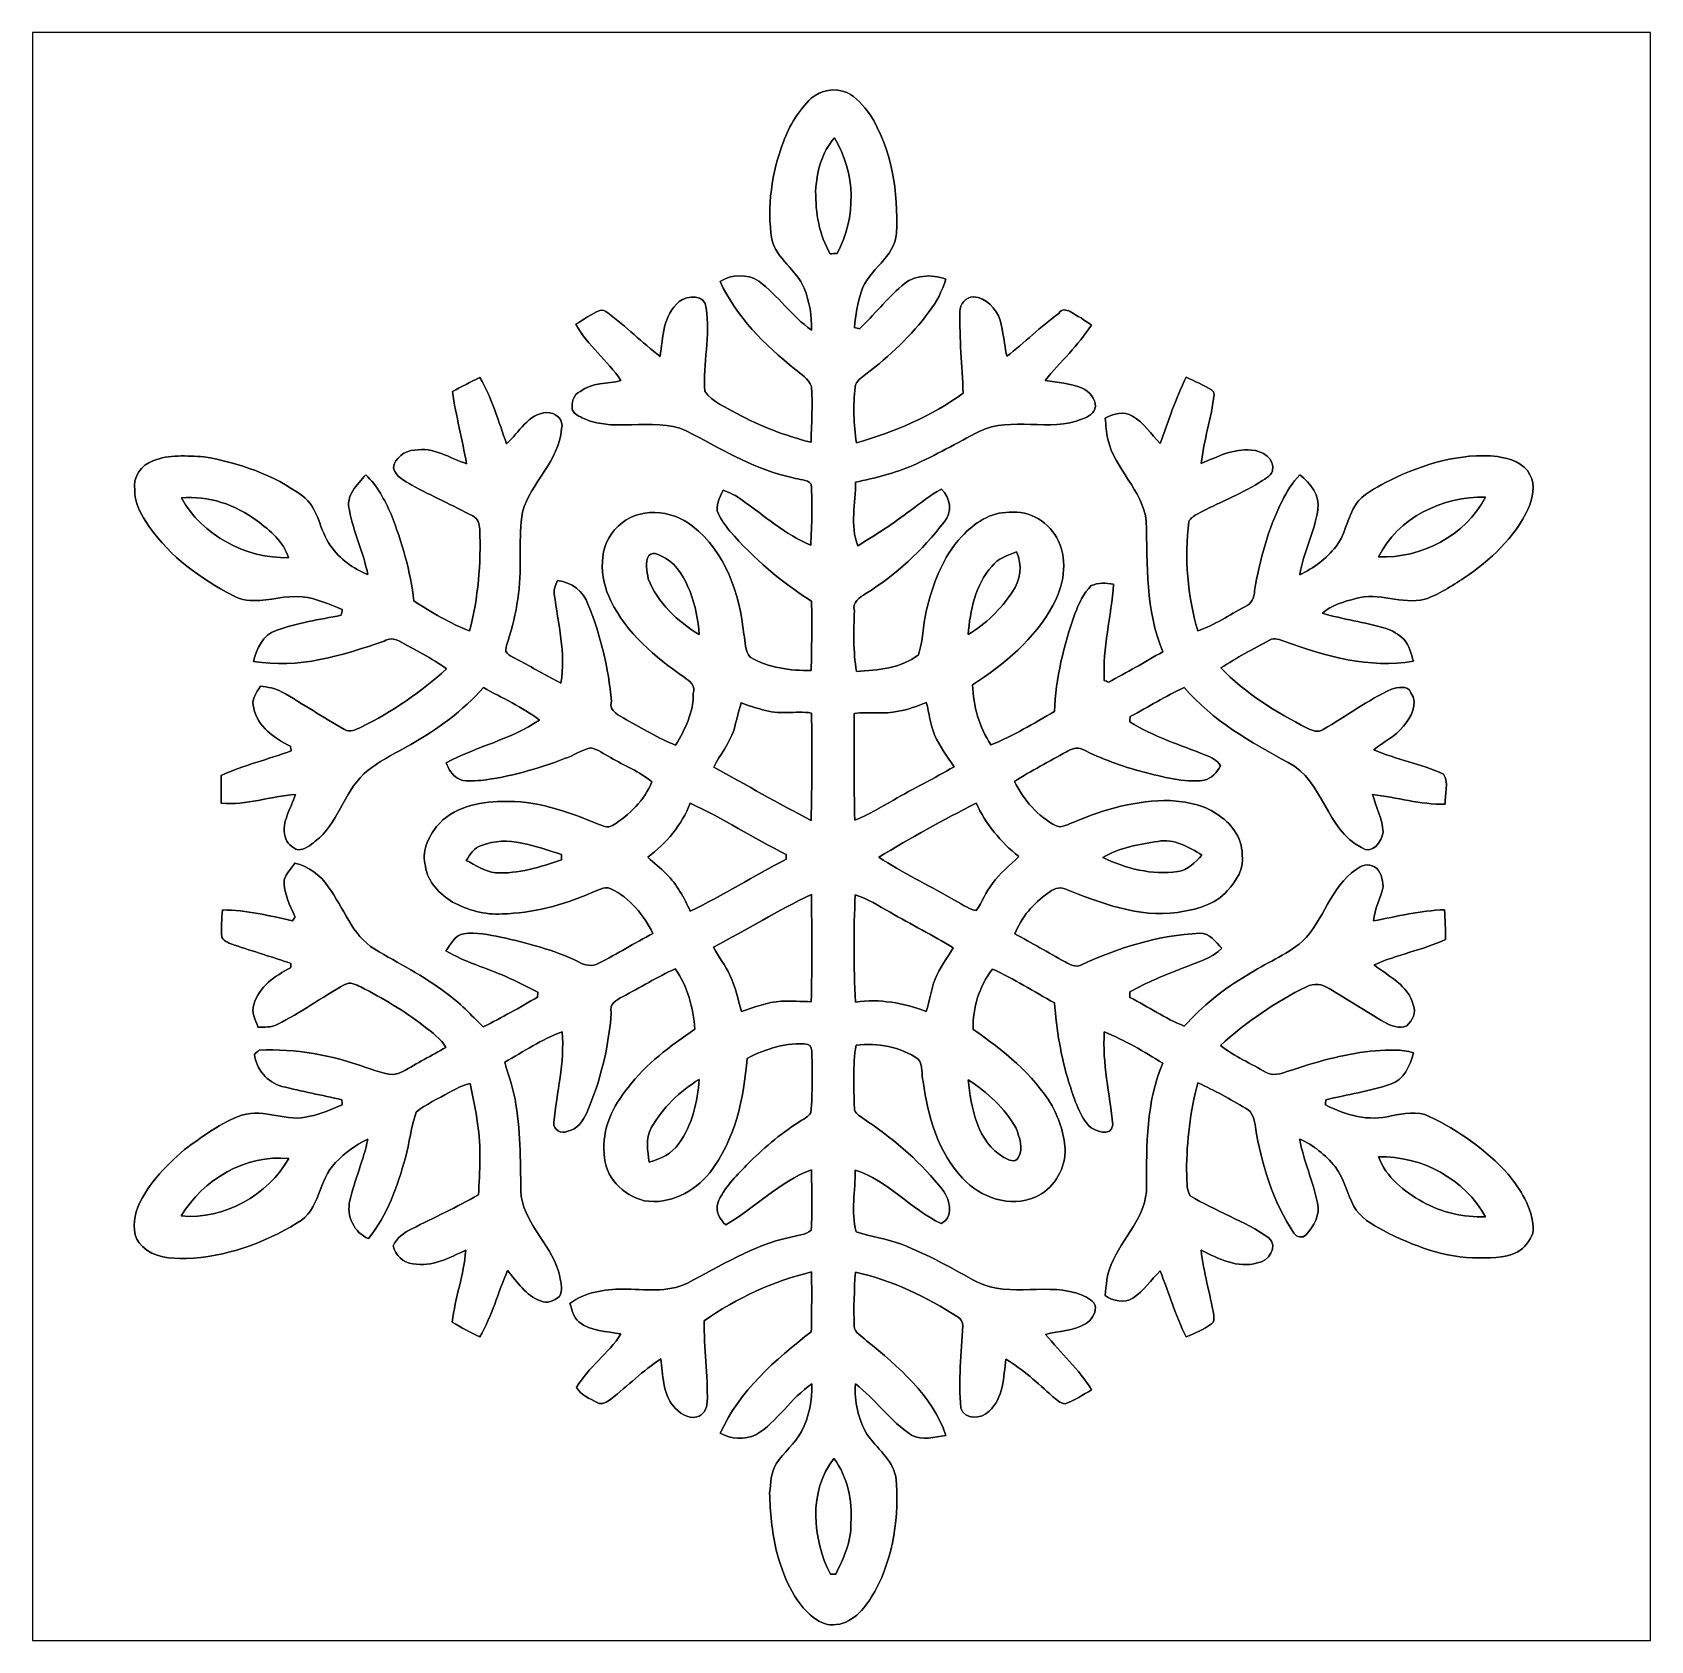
# Model space of a CAD drawing. Header units: centimetres. Extents: x -16.8 to 16.8, y -16.7 to 16.7.
import ezdxf

# ---------------------------------------------------------------- set-up
doc = ezdxf.new("R2010")
doc.units = ezdxf.units.CM
doc.header["$MEASUREMENT"] = 0
doc.layers.add('Layer 1', color=7, linetype='Continuous')

msp = doc.modelspace()

# ---------------------------------------------------------------- linework, layer by layer
at = {"layer": 'Layer 1', "color": 7}
for points, knots in [([(-16.77458, 16.66875), (-16.77458, 16.66875), (16.77458, 16.66875), (16.77458, 16.66875), (16.77458, 16.66875), (16.77458, 16.66875), (16.77458, -16.66875), (16.77458, -16.66875), (16.77458, -16.66875), (16.77458, -16.66875), (-16.77458, -16.66875), (-16.77458, -16.66875), (-16.77458, -16.66875), (-16.77458, -16.66875), (-16.77458, 16.66875), (-16.77458, 16.66875), (-16.77458, 16.66875), (-16.77458, 16.66875), (-16.77458, 16.66875), (-16.77458, 16.66875)], [0, 0, 0, 0, 0.16666667, 0.16666667, 0.16666667, 0.16666667, 0.33333333, 0.33333333, 0.33333333, 0.33333333, 0.5, 0.5, 0.5, 0.5, 0.66666667, 0.66666667, 0.66666667, 0.66666667, 1, 1, 1, 1]), ([(-0.62583, 15.30174), (-0.89147, 15.0562), (-1.07985, 14.73623), (-1.20438, 14.39862), (-1.20438, 14.39862), (-1.44463, 13.7601), (-1.55081, 13.05736), (-1.44533, 12.37968), (-1.44533, 12.37968), (-1.3462, 11.96693), (-0.93063, 11.74821), (-0.77364, 11.36509), (-0.77364, 11.36509), (-0.66252, 11.08957), (-0.61101, 10.79218), (-0.62195, 10.49549), (-0.62195, 10.49549), (-1.03082, 10.78583), (-1.31657, 11.21198), (-1.71591, 11.5129), (-1.71591, 11.5129), (-1.95439, 11.66883), (-2.27965, 11.65472), (-2.51742, 11.50479), (-2.51742, 11.50479), (-2.17346, 10.77383), (-1.59667, 10.18117), (-0.96485, 9.69045), (-0.96485, 9.69045), (-0.84138, 9.58391), (-0.68368, 9.48761), (-0.62265, 9.33027), (-0.62265, 9.33027), (-0.59549, 8.94503), (-0.62018, 8.55768), (-0.63183, 8.17174), (-0.63183, 8.17174), (-1.16558, 8.30792), (-1.68593, 8.49983), (-2.16782, 8.76864), (-2.16782, 8.76864), (-2.40171, 8.90164), (-2.67335, 9.00254), (-2.83386, 9.22902), (-2.83386, 9.22902), (-2.87055, 9.80475), (-2.71745, 10.3819), (-2.80635, 10.95446), (-2.80635, 10.95446), (-2.8127, 11.24338), (-3.20428, 11.22045), (-3.36233, 11.08886), (-3.36233, 11.08886), (-3.70064, 10.80876), (-3.7017, 10.34838), (-3.75955, 9.95327), (-3.75955, 9.95327), (-4.1342, 10.23796), (-4.46864, 10.57204), (-4.8447, 10.85462), (-4.8447, 10.85462), (-4.89303, 10.88813), (-4.95229, 10.92764), (-5.01262, 10.90083), (-5.01262, 10.90083), (-5.19254, 10.83663), (-5.34423, 10.71527), (-5.50721, 10.61861), (-5.50721, 10.61861), (-5.26979, 10.17376), (-4.84681, 9.8679), (-4.57165, 9.45127), (-4.57165, 9.45127), (-4.85211, 9.37648), (-5.17701, 9.41493), (-5.41479, 9.22514), (-5.41479, 9.22514), (-5.56542, 9.1634), (-5.59576, 8.98984), (-5.58412, 8.84802), (-5.58412, 8.84802), (-5.53896, 8.75136), (-5.43348, 8.70832), (-5.34388, 8.66316), (-5.34388, 8.66316), (-4.62844, 8.34461), (-3.77613, 8.75594), (-3.08681, 8.34319), (-3.08681, 8.34319), (-2.41794, 7.98442), (-1.7526, 7.59213), (-0.99977, 7.43514), (-0.99977, 7.43514), (-0.87948, 7.39034), (-0.71402, 7.41398), (-0.63041, 7.30638), (-0.63041, 7.30638), (-0.59725, 6.88552), (-0.61595, 6.46254), (-0.63641, 6.04132), (-0.63641, 6.04132), (-1.16981, 6.25052), (-1.59526, 6.65021), (-2.06058, 6.97195), (-2.06058, 6.97195), (-2.17876, 7.06508), (-2.31493, 7.1314), (-2.45604, 7.18044), (-2.45604, 7.18044), (-2.51636, 7.02663), (-2.63384, 6.85518), (-2.55305, 6.68972), (-2.55305, 6.68972), (-2.49202, 6.55849), (-2.40101, 6.44384), (-2.31493, 6.32742), (-2.31493, 6.32742), (-1.82033, 5.77039), (-1.25554, 5.27156), (-0.61913, 4.88139), (-0.61913, 4.88139), (-0.61595, 4.40126), (-0.61454, 3.92112), (-0.62865, 3.44135), (-0.62865, 3.44135), (-1.06292, 3.43429), (-1.51271, 3.49673), (-1.89301, 3.71792), (-1.89301, 3.71792), (-2.01154, 3.83999), (-1.98155, 4.04036), (-2.02212, 4.19135), (-2.02212, 4.19135), (-2.11737, 5.02214), (-2.39783, 5.90797), (-3.09033, 6.43361), (-3.09033, 6.43361), (-3.52319, 6.78497), (-4.21428, 6.83966), (-4.63127, 6.43043), (-4.63127, 6.43043), (-5.05883, 6.04238), (-5.02532, 5.3661), (-4.78049, 4.88632), (-4.78049, 4.88632), (-4.45805, 4.21005), (-3.86256, 3.72145), (-3.26143, 3.29953), (-3.26143, 3.29953), (-3.15066, 3.22897), (-3.01554, 3.11785), (-3.07199, 2.96157), (-3.07199, 2.96157), (-3.06564, 2.57246), (-3.24485, 2.21968), (-3.43853, 1.89477), (-3.43853, 1.89477), (-3.79765, 2.02918), (-4.11939, 2.24296), (-4.45735, 2.42041), (-4.45735, 2.42041), (-4.60058, 2.51672), (-4.82459, 2.58022), (-4.77167, 2.80494), (-4.77167, 2.80494), (-4.82635, 3.49109), (-4.99286, 4.16701), (-5.25004, 4.80448), (-5.25004, 4.80448), (-5.34988, 5.08071), (-5.59541, 5.27509), (-5.8868, 5.30754), (-5.8868, 5.30754), (-5.92208, 5.21758), (-5.97076, 5.12445), (-5.95348, 5.02461), (-5.95348, 5.02461), (-5.87904, 4.41184), (-5.71006, 3.79871), (-5.81589, 3.17782), (-5.81589, 3.17782), (-6.09671, 3.31682), (-6.36305, 3.48227), (-6.6421, 3.62444), (-6.6421, 3.62444), (-6.74652, 3.69535), (-6.88552, 3.7278), (-6.9596, 3.83575), (-6.9596, 3.83575), (-6.95995, 3.94864), (-6.91303, 4.05377), (-6.88128, 4.15996), (-6.88128, 4.15996), (-6.70419, 4.72793), (-6.63751, 5.328), (-6.66468, 5.92173), (-6.66468, 5.92173), (-6.6608, 6.18949), (-6.65304, 6.45866), (-6.61353, 6.72359), (-6.61353, 6.72359), (-6.44243, 7.34695), (-5.85188, 7.78016), (-5.80461, 8.44938), (-5.80461, 8.44938), (-5.74181, 8.64376), (-5.93972, 8.79334), (-6.11046, 8.78946), (-6.11046, 8.78946), (-6.49781, 8.763), (-6.68479, 8.37847), (-6.94196, 8.1407), (-6.94196, 8.1407), (-7.11412, 8.60213), (-7.24076, 9.0865), (-7.49547, 9.5123), (-7.49547, 9.5123), (-7.68879, 9.42058), (-7.8807, 9.32603), (-8.06768, 9.22232), (-8.06768, 9.22232), (-7.99148, 8.71961), (-7.86095, 8.22713), (-7.77311, 7.72654), (-7.77311, 7.72654), (-8.12306, 7.84542), (-8.4642, 8.08214), (-8.85155, 8.00735), (-8.85155, 8.00735), (-9.05651, 8.00206), (-9.26183, 7.84648), (-9.29076, 7.64046), (-9.29076, 7.64046), (-9.24736, 7.45984), (-9.05334, 7.37411), (-8.91081, 7.28169), (-8.91081, 7.28169), (-8.49207, 7.06049), (-8.06133, 6.86223), (-7.64117, 6.64422), (-7.64117, 6.64422), (-7.53569, 6.59483), (-7.50958, 6.47277), (-7.49935, 6.36764), (-7.49935, 6.36764), (-7.46936, 5.65997), (-7.53322, 4.947), (-7.70925, 4.26014), (-7.70925, 4.26014), (-8.11777, 4.41819), (-8.49736, 4.64503), (-8.86389, 4.8828), (-8.86389, 4.8828), (-8.93974, 5.49945), (-9.10766, 6.10376), (-9.33803, 6.6802), (-9.33803, 6.6802), (-9.46891, 6.97653), (-9.62589, 7.2711), (-9.86084, 7.49864), (-9.86084, 7.49864), (-10.03759, 7.29403), (-10.29018, 7.06226), (-10.19986, 6.76204), (-10.19986, 6.76204), (-10.1219, 6.30484), (-9.91059, 5.88539), (-9.81816, 5.43137), (-9.81816, 5.43137), (-10.12684, 5.54884), (-10.39954, 5.75557), (-10.59074, 6.02474), (-10.59074, 6.02474), (-10.83028, 6.34647), (-10.83381, 6.81249), (-11.17635, 7.06085), (-11.17635, 7.06085), (-11.7729, 7.50182), (-12.49821, 7.74382), (-13.22246, 7.87224), (-13.22246, 7.87224), (-13.57136, 7.88599), (-13.94354, 7.92656), (-14.27409, 7.78581), (-14.27409, 7.78581), (-14.51963, 7.70572), (-14.69954, 7.44185), (-14.65263, 7.18044), (-14.65263, 7.18044), (-14.65933, 6.94267), (-14.54997, 6.72536), (-14.42473, 6.53133), (-14.42473, 6.53133), (-14.01868, 5.89527), (-13.40379, 5.42184), (-12.74868, 5.06342), (-12.74868, 5.06342), (-12.57512, 4.97276), (-12.39414, 4.86869), (-12.18883, 4.89232), (-12.18883, 4.89232), (-11.84981, 4.88456), (-11.52031, 5.00415), (-11.18059, 4.97029), (-11.18059, 4.97029), (-10.88849, 4.93783), (-10.62108, 4.81189), (-10.34944, 4.70817), (-10.34944, 4.70817), (-10.3565, 4.66796), (-10.36355, 4.62774), (-10.37026, 4.58717), (-10.37026, 4.58717), (-10.82181, 4.49333), (-11.28571, 4.43512), (-11.71857, 4.27002), (-11.71857, 4.27002), (-12.00079, 4.18536), (-12.11968, 3.88938), (-12.18777, 3.63044), (-12.18777, 3.63044), (-11.26525, 3.46992), (-10.34415, 3.75003), (-9.48161, 4.05236), (-9.48161, 4.05236), (-9.38601, 4.11021), (-9.27241, 4.10633), (-9.17893, 4.05306), (-9.17893, 4.05306), (-8.84061, 3.87385), (-8.49806, 3.69852), (-8.18586, 3.47486), (-8.18586, 3.47486), (-8.71643, 2.99156), (-9.31404, 2.58339), (-9.95751, 2.26554), (-9.95751, 2.26554), (-10.0651, 2.22038), (-10.19246, 2.14383), (-10.30534, 2.21721), (-10.30534, 2.21721), (-10.74491, 2.46944), (-11.16824, 2.74955), (-11.60745, 3.00143), (-11.60745, 3.00143), (-11.74009, 3.08187), (-11.89884, 3.09527), (-12.04842, 3.11362), (-12.04842, 3.11362), (-12.12533, 2.97674), (-12.2488, 2.8321), (-12.18459, 2.66277), (-12.18459, 2.66277), (-12.11263, 2.27612), (-11.75209, 2.03482), (-11.42365, 1.87008), (-11.42365, 1.87008), (-11.41942, 1.84644), (-11.41166, 1.79987), (-11.40778, 1.77624), (-11.40778, 1.77624), (-11.88896, 1.59597), (-12.39379, 1.48096), (-12.86193, 1.26471), (-12.86193, 1.26471), (-12.86193, 1.12183), (-12.86193, 0.83679), (-12.86193, 0.69427), (-12.86193, 0.69427), (-12.34405, 0.63959), (-11.83711, 0.83785), (-11.32276, 0.86783), (-11.32276, 0.86783), (-11.41095, 0.58279), (-11.60956, 0.3108), (-11.53689, -0.00282), (-11.53689, -0.00282), (-11.50338, -0.1337), (-11.38873, -0.23636), (-11.26349, -0.27905), (-11.26349, -0.27905), (-11.12661, -0.27164), (-11.01019, -0.18274), (-10.90824, -0.09878), (-10.90824, -0.09878), (-10.44116, 0.26282), (-10.32792, 0.89676), (-9.90353, 1.29575), (-9.90353, 1.29575), (-9.61954, 1.55963), (-9.25795, 1.71062), (-8.92951, 1.90853), (-8.92951, 1.90853), (-8.3693, 2.22074), (-7.85178, 2.60809), (-7.42315, 3.08645), (-7.42315, 3.08645), (-7.03192, 2.87161), (-6.62199, 2.68323), (-6.26322, 2.41441), (-6.26322, 2.41441), (-6.85553, 2.00731), (-7.57202, 1.86514), (-8.19785, 1.52647), (-8.19785, 1.52647), (-8.14352, 1.40653), (-8.08002, 1.28023), (-7.96396, 1.20826), (-7.96396, 1.20826), (-7.81932, 1.11654), (-7.63764, 1.16346), (-7.47748, 1.1624), (-7.47748, 1.1624), (-6.88128, 1.23366), (-6.30026, 1.403), (-5.73934, 1.61361), (-5.73934, 1.61361), (-5.55625, 1.67323), (-5.39468, 1.79493), (-5.20629, 1.83586), (-5.20629, 1.83586), (-5.05037, 1.81116), (-4.92337, 1.70568), (-4.78578, 1.63583), (-4.78578, 1.63583), (-4.50286, 1.46756), (-4.18677, 1.34726), (-3.93171, 1.13524), (-3.93171, 1.13524), (-4.07988, 0.74718), (-4.40126, 0.44873), (-4.74557, 0.22931), (-4.74557, 0.22931), (-4.84611, 0.16651), (-4.96394, 0.22931), (-5.06166, 0.26388), (-5.06166, 0.26388), (-5.68819, 0.52211), (-6.35071, 0.756), (-7.03862, 0.7239), (-7.03862, 0.7239), (-7.52898, 0.72708), (-8.06626, 0.60043), (-8.39364, 0.20849), (-8.39364, 0.20849), (-8.56791, -0.0187), (-8.71573, -0.32561), (-8.62471, -0.61736), (-8.62471, -0.61736), (-8.58167, -0.94368), (-8.32873, -1.19274), (-8.06168, -1.35819), (-8.06168, -1.35819), (-7.75088, -1.52753), (-7.39316, -1.62807), (-7.03756, -1.60443), (-7.03756, -1.60443), (-6.40609, -1.58926), (-5.78203, -1.43087), (-5.20629, -1.17404), (-5.20629, -1.17404), (-5.07259, -1.13736), (-4.92548, -1.016), (-4.7819, -1.08232), (-4.7819, -1.08232), (-4.39103, -1.27176), (-4.10139, -1.62631), (-3.90948, -2.00836), (-3.90948, -2.00836), (-4.28731, -2.20839), (-4.65138, -2.43346), (-5.03238, -2.62749), (-5.03238, -2.62749), (-5.16431, -2.70193), (-5.3273, -2.67441), (-5.45289, -2.59891), (-5.45289, -2.59891), (-5.95912, -2.34668), (-6.51298, -2.21086), (-7.0612, -2.08492), (-7.0612, -2.08492), (-7.31308, -2.03976), (-7.56955, -1.98226), (-7.82638, -2.01542), (-7.82638, -2.01542), (-8.0137, -2.03906), (-8.10331, -2.22885), (-8.19961, -2.36926), (-8.19961, -2.36926), (-7.81226, -2.6035), (-7.37129, -2.72098), (-6.96031, -2.90371), (-6.96031, -2.90371), (-6.73312, -3.00002), (-6.51228, -3.11115), (-6.29497, -3.22756), (-6.29497, -3.22756), (-6.29673, -3.25296), (-6.30026, -3.30306), (-6.30202, -3.32846), (-6.30202, -3.32846), (-6.67032, -3.54612), (-7.04427, -3.75391), (-7.42562, -3.94758), (-7.42562, -3.94758), (-7.67715, -3.70029), (-7.91916, -3.44064), (-8.20667, -3.23391), (-8.20667, -3.23391), (-8.6681, -2.88996), (-9.1821, -2.62784), (-9.6774, -2.3368), (-9.6774, -2.3368), (-10.154, -2.04188), (-10.3184, -1.47144), (-10.64154, -1.04422), (-10.64154, -1.04422), (-10.79959, -0.79939), (-11.05112, -0.62336), (-11.33228, -0.54998), (-11.33228, -0.54998), (-11.40566, -0.66534), (-11.51961, -0.76412), (-11.55171, -0.90099), (-11.55171, -0.90099), (-11.56794, -1.17757), (-11.43388, -1.42522), (-11.32911, -1.67111), (-11.32911, -1.67111), (-11.34251, -1.68981), (-11.36968, -1.7272), (-11.38343, -1.74554), (-11.38343, -1.74554), (-11.86074, -1.64606), (-12.33911, -1.52083), (-12.83018, -1.52259), (-12.83018, -1.52259), (-12.85416, -1.70991), (-12.86016, -1.899), (-12.84852, -2.08844), (-12.84852, -2.08844), (-12.79807, -2.18793), (-12.67707, -2.21121), (-12.58288, -2.25178), (-12.58288, -2.25178), (-12.19412, -2.38196), (-11.80042, -2.49802), (-11.41307, -2.63349), (-11.41307, -2.63349), (-11.41518, -2.65536), (-11.41906, -2.69875), (-11.42083, -2.72062), (-11.42083, -2.72062), (-11.74327, -2.88854), (-12.0777, -3.11185), (-12.18212, -3.48227), (-12.18212, -3.48227), (-12.24915, -3.64243), (-12.14155, -3.80048), (-12.0971, -3.95041), (-12.0971, -3.95041), (-11.96269, -3.95146), (-11.82017, -3.96099), (-11.6967, -3.89643), (-11.6967, -3.89643), (-11.21057, -3.65478), (-10.77348, -3.32669), (-10.29547, -3.07093), (-10.29547, -3.07093), (-10.18752, -3.00355), (-10.06475, -3.07023), (-9.96527, -3.11926), (-9.96527, -3.11926), (-9.50948, -3.35456), (-9.06216, -3.61174), (-8.65681, -3.92818), (-8.65681, -3.92818), (-8.48924, -4.058), (-8.31039, -4.18747), (-8.20067, -4.37339), (-8.20067, -4.37339), (-8.50053, -4.53813), (-8.79969, -4.70429), (-9.09743, -4.87327), (-9.09743, -4.87327), (-9.33909, -5.02214), (-9.62096, -4.84928), (-9.86261, -4.78649), (-9.86261, -4.78649), (-10.56711, -4.53037), (-11.31852, -4.39279), (-12.06959, -4.42842), (-12.06959, -4.42842), (-12.10381, -4.45735), (-12.13803, -4.48663), (-12.17224, -4.51591), (-12.17224, -4.51591), (-12.13344, -4.82917), (-11.90272, -5.0927), (-11.60039, -5.17878), (-11.60039, -5.17878), (-11.19011, -5.28708), (-10.77136, -5.36152), (-10.35791, -5.45606), (-10.35791, -5.45606), (-10.35614, -5.48217), (-10.35226, -5.53438), (-10.3505, -5.56084), (-10.3505, -5.56084), (-10.56816, -5.65856), (-10.789, -5.75486), (-11.02466, -5.80002), (-11.02466, -5.80002), (-11.49138, -5.93513), (-11.9634, -5.63174), (-12.42942, -5.77427), (-12.42942, -5.77427), (-12.86722, -5.93478), (-13.24575, -6.21806), (-13.61969, -6.4897), (-13.61969, -6.4897), (-14.02644, -6.85271), (-14.44061, -7.25311), (-14.62264, -7.78122), (-14.62264, -7.78122), (-14.68367, -8.02217), (-14.7006, -8.31956), (-14.49352, -8.4963), (-14.49352, -8.4963), (-14.25434, -8.72913), (-13.90262, -8.75136), (-13.58829, -8.74748), (-13.58829, -8.74748), (-12.77126, -8.71679), (-11.97751, -8.43421), (-11.28466, -8.01017), (-11.28466, -8.01017), (-10.80629, -7.75406), (-10.8525, -7.11553), (-10.49055, -6.76063), (-10.49055, -6.76063), (-10.30005, -6.55743), (-10.07075, -6.39339), (-9.82028, -6.27239), (-9.82028, -6.27239), (-9.90388, -6.70948), (-10.09721, -7.11482), (-10.1921, -7.54874), (-10.1921, -7.54874), (-10.26971, -7.85918), (-10.10497, -8.21619), (-9.80511, -8.33579), (-9.80511, -8.33579), (-9.41423, -7.8486), (-9.20574, -7.25417), (-9.04028, -6.66115), (-9.04028, -6.66115), (-8.95632, -6.34788), (-8.92739, -6.01909), (-8.81839, -5.71394), (-8.81839, -5.71394), (-8.61095, -5.54567), (-8.36507, -5.43631), (-8.1347, -5.30507), (-8.1347, -5.30507), (-7.99712, -5.2264), (-7.85354, -5.15549), (-7.69761, -5.12198), (-7.69761, -5.12198), (-7.64822, -5.39856), (-7.58155, -5.67196), (-7.54345, -5.95066), (-7.54345, -5.95066), (-7.46866, -6.44066), (-7.49618, -6.93773), (-7.52793, -7.43056), (-7.52793, -7.43056), (-7.97807, -7.68209), (-8.44515, -7.90116), (-8.90623, -8.13188), (-8.90623, -8.13188), (-9.06145, -8.21267), (-9.22514, -8.31885), (-9.29534, -8.48642), (-9.29534, -8.48642), (-9.25513, -8.67516), (-9.08685, -8.84343), (-8.88718, -8.85472), (-8.88718, -8.85472), (-8.49242, -8.92881), (-8.13435, -8.73654), (-7.7911, -8.57638), (-7.7911, -8.57638), (-7.8232, -9.08262), (-8.01758, -9.56275), (-8.06803, -10.06757), (-8.06803, -10.06757), (-7.88211, -10.17658), (-7.69408, -10.28312), (-7.49723, -10.37096), (-7.49723, -10.37096), (-7.24429, -9.94022), (-7.12294, -9.45197), (-6.92397, -8.99795), (-6.92397, -8.99795), (-6.72147, -9.23396), (-6.5465, -9.51442), (-6.23888, -9.62695), (-6.23888, -9.62695), (-6.09706, -9.69327), (-5.95595, -9.6199), (-5.84623, -9.53417), (-5.84623, -9.53417), (-5.77144, -9.40964), (-5.81907, -9.25724), (-5.84094, -9.12354), (-5.84094, -9.12354), (-5.96794, -8.50582), (-6.5405, -8.08531), (-6.64069, -7.46019), (-6.64069, -7.46019), (-6.66397, -6.82484), (-6.64598, -6.1849), (-6.75076, -5.55519), (-6.75076, -5.55519), (-6.78251, -5.25251), (-6.90809, -4.97276), (-6.97971, -4.67924), (-6.97971, -4.67924), (-6.59201, -4.45664), (-6.21312, -4.20511), (-5.79191, -4.04883), (-5.79191, -4.04883), (-5.73405, -4.68383), (-5.90374, -5.30331), (-5.96159, -5.9309), (-5.96159, -5.9309), (-5.98805, -6.07448), (-5.80461, -6.18419), (-5.6769, -6.10482), (-5.6769, -6.10482), (-5.47088, -6.08894), (-5.36716, -5.8861), (-5.28144, -5.72488), (-5.28144, -5.72488), (-4.99533, -5.06942), (-4.82635, -4.36386), (-4.77273, -3.65125), (-4.77273, -3.65125), (-4.82071, -3.4731), (-4.66549, -3.38702), (-4.54166, -3.3214), (-4.54166, -3.3214), (-4.17442, -3.13231), (-3.82341, -2.91218), (-3.44664, -2.74249), (-3.44664, -2.74249), (-3.18735, -3.11079), (-3.07093, -3.54965), (-3.04059, -3.99521), (-3.04059, -3.99521), (-3.54789, -4.33952), (-4.05271, -4.71099), (-4.4256, -5.20488), (-4.4256, -5.20488), (-4.73781, -5.58906), (-4.97523, -6.06884), (-4.91843, -6.57825), (-4.91843, -6.57825), (-4.92125, -7.04779), (-4.52614, -7.44149), (-4.08905, -7.5498), (-4.08905, -7.5498), (-3.56623, -7.63799), (-3.05364, -7.36882), (-2.73262, -6.96877), (-2.73262, -6.96877), (-2.20521, -6.29603), (-2.02777, -5.43137), (-1.95404, -4.59881), (-1.95404, -4.59881), (-1.5681, -4.4009), (-1.13418, -4.25415), (-0.69497, -4.30883), (-0.69497, -4.30883), (-0.61842, -4.33458), (-0.61842, -4.42842), (-0.61419, -4.49545), (-0.61419, -4.49545), (-0.60607, -4.90361), (-0.59937, -5.31283), (-0.63288, -5.72029), (-0.63288, -5.72029), (-0.68474, -5.81978), (-0.80363, -5.85646), (-0.88653, -5.92455), (-0.88653, -5.92455), (-1.28411, -6.17291), (-1.63936, -6.48335), (-1.96956, -6.81496), (-1.96956, -6.81496), (-2.19781, -7.04991), (-2.44334, -7.28733), (-2.56469, -7.59883), (-2.56469, -7.59883), (-2.62184, -7.76464), (-2.51883, -7.93891), (-2.4003, -8.05109), (-2.4003, -8.05109), (-1.79282, -7.69373), (-1.29152, -7.16104), (-0.62477, -6.90739), (-0.62477, -6.90739), (-0.61736, -7.32437), (-0.60043, -7.74241), (-0.62653, -8.1594), (-0.62653, -8.1594), (-0.74577, -8.27334), (-0.93169, -8.25782), (-1.07738, -8.31286), (-1.07738, -8.31286), (-1.84503, -8.4709), (-2.50578, -8.90729), (-3.1944, -9.25689), (-3.1944, -9.25689), (-3.60751, -9.46397), (-4.08799, -9.38601), (-4.53143, -9.38142), (-4.53143, -9.38142), (-4.91525, -9.38883), (-5.31848, -9.44033), (-5.63174, -9.68269), (-5.63174, -9.68269), (-5.582, -9.81075), (-5.56084, -9.97373), (-5.4423, -10.06334), (-5.4423, -10.06334), (-5.19748, -10.26125), (-4.86586, -10.25596), (-4.57165, -10.31134), (-4.57165, -10.31134), (-4.82847, -10.7188), (-5.24757, -10.99855), (-5.49063, -11.41871), (-5.49063, -11.41871), (-5.40949, -11.58487), (-5.21264, -11.64625), (-5.06483, -11.7348), (-5.06483, -11.7348), (-4.96464, -11.79195), (-4.86022, -11.71928), (-4.78049, -11.66036), (-4.78049, -11.66036), (-4.43124, -11.38873), (-4.11727, -11.07228), (-3.74579, -10.82922), (-3.74579, -10.82922), (-3.69394, -11.16083), (-3.71369, -11.53619), (-3.48544, -11.811), (-3.48544, -11.811), (-3.36762, -11.94188), (-3.19088, -12.0844), (-3.00179, -12.03043), (-3.00179, -12.03043), (-2.86244, -12.0015), (-2.79083, -11.85545), (-2.78236, -11.72457), (-2.78236, -11.72457), (-2.77001, -11.16083), (-2.85468, -10.60027), (-2.84409, -10.03653), (-2.84409, -10.03653), (-2.17241, -9.5698), (-1.41711, -9.21491), (-0.62018, -9.02582), (-0.62018, -9.02582), (-0.6163, -9.43857), (-0.61736, -9.85202), (-0.62653, -10.26548), (-0.62653, -10.26548), (-1.37089, -10.84368), (-2.12408, -11.49279), (-2.51248, -12.37121), (-2.51248, -12.37121), (-2.29094, -12.49715), (-2.00731, -12.50668), (-1.77483, -12.40543), (-1.77483, -12.40543), (-1.32256, -12.12674), (-1.05234, -11.64061), (-0.61242, -11.34674), (-0.61242, -11.34674), (-0.60784, -11.68506), (-0.67134, -12.03043), (-0.82903, -12.33241), (-0.82903, -12.33241), (-0.96661, -12.58323), (-1.19239, -12.76844), (-1.35396, -13.00233), (-1.35396, -13.00233), (-1.46509, -13.18154), (-1.46756, -13.40062), (-1.48978, -13.60452), (-1.48978, -13.60452), (-1.48202, -14.00387), (-1.43969, -14.40462), (-1.35255, -14.79515), (-1.35255, -14.79515), (-1.20968, -15.31197), (-1.00753, -15.8563), (-0.57079, -16.19779), (-0.57079, -16.19779), (-0.43991, -16.29057), (-0.2734, -16.37101), (-0.10795, -16.33643), (-0.10795, -16.33643), (0.27411, -16.29727), (0.51118, -15.94944), (0.6925, -15.64957), (0.6925, -15.64957), (1.08197, -14.92779), (1.2065, -14.07866), (1.12536, -13.26903), (1.12536, -13.26903), (1.05057, -12.90461), (0.72708, -12.67777), (0.52493, -12.38779), (0.52493, -12.38779), (0.34819, -12.07382), (0.25823, -11.70905), (0.28892, -11.34886), (0.28892, -11.34886), (0.70944, -11.66671), (1.01, -12.12039), (1.45344, -12.41037), (1.45344, -12.41037), (1.67146, -12.52926), (1.93005, -12.44529), (2.16288, -12.41425), (2.16288, -12.41425), (1.88419, -11.58099), (1.17828, -10.99009), (0.51894, -10.45245), (0.51894, -10.45245), (0.43568, -10.35262), (0.25894, -10.29617), (0.26458, -10.14483), (0.26458, -10.14483), (0.24871, -9.77336), (0.26458, -9.40188), (0.28822, -9.03182), (0.28822, -9.03182), (1.05128, -9.19762), (1.76636, -9.54299), (2.41935, -9.96491), (2.41935, -9.96491), (2.47967, -10.0016), (2.51531, -10.07075), (2.51319, -10.1413), (2.51319, -10.1413), (2.49767, -10.70998), (2.4063, -11.27972), (2.47615, -11.84804), (2.47615, -11.84804), (2.54388, -12.09922), (2.91077, -12.08193), (3.05894, -11.91366), (3.05894, -11.91366), (3.35809, -11.64237), (3.36127, -11.20316), (3.40748, -10.83204), (3.40748, -10.83204), (3.76026, -11.049), (4.06859, -11.32911), (4.37374, -11.60709), (4.37374, -11.60709), (4.45206, -11.67095), (4.53319, -11.74609), (4.63726, -11.76196), (4.63726, -11.76196), (4.83164, -11.68859), (5.00662, -11.57393), (5.18477, -11.46881), (5.18477, -11.46881), (4.92196, -11.04406), (4.54731, -10.70575), (4.23157, -10.32228), (4.23157, -10.32228), (4.50603, -10.24678), (4.80589, -10.25066), (5.05636, -10.10144), (5.05636, -10.10144), (5.17737, -10.03194), (5.26168, -9.89612), (5.26803, -9.75678), (5.26803, -9.75678), (5.24616, -9.62096), (5.0987, -9.56204), (4.9911, -9.50912), (4.9911, -9.50912), (4.29472, -9.22302), (3.50661, -9.57368), (2.82152, -9.24031), (2.82152, -9.24031), (2.30787, -8.95632), (1.79317, -8.66951), (1.24601, -8.45361), (1.24601, -8.45361), (0.94227, -8.33543), (0.61313, -8.30086), (0.30692, -8.19185), (0.30692, -8.19185), (0.18344, -7.78475), (0.29669, -7.33601), (0.28222, -6.91762), (0.28222, -6.91762), (0.96555, -7.1247), (1.43016, -7.72654), (2.06622, -8.02428), (2.06622, -8.02428), (2.38019, -7.85812), (2.21474, -7.42068), (2.01507, -7.22736), (2.01507, -7.22736), (1.57304, -6.6802), (1.022, -6.22864), (0.44062, -5.83741), (0.44062, -5.83741), (0.36936, -5.78344), (0.26458, -5.73264), (0.26776, -5.62822), (0.26776, -5.62822), (0.25506, -5.1943), (0.23107, -4.75333), (0.30198, -4.32364), (0.30198, -4.32364), (0.74295, -4.26896), (1.22237, -4.35998), (1.59279, -4.61539), (1.59279, -4.61539), (1.69016, -4.7438), (1.65135, -4.93254), (1.6958, -5.08141), (1.6958, -5.08141), (1.7847, -5.80072), (2.00625, -6.54403), (2.51072, -7.08484), (2.51072, -7.08484), (2.87831, -7.48383), (3.50132, -7.7029), (4.01638, -7.4743), (4.01638, -7.4743), (4.38185, -7.31555), (4.6168, -6.93561), (4.63726, -6.54438), (4.63726, -6.54438), (4.63303, -6.20713), (4.52473, -5.87763), (4.36421, -5.58377), (4.36421, -5.58377), (3.97475, -4.91913), (3.35174, -4.42877), (2.72662, -3.99732), (2.72662, -3.99732), (2.72168, -3.5493), (2.85327, -3.1055), (3.12737, -2.7492), (3.12737, -2.7492), (3.57293, -2.95063), (3.98674, -3.21381), (4.41501, -3.4484), (4.41501, -3.4484), (4.45699, -4.00579), (4.54907, -4.56071), (4.7117, -5.09588), (4.7117, -5.09588), (4.82071, -5.40279), (4.90608, -5.73793), (5.12198, -5.99052), (5.12198, -5.99052), (5.23557, -6.11293), (5.60529, -6.23499), (5.62222, -5.98029), (5.62222, -5.98029), (5.56542, -5.33788), (5.40173, -4.70076), (5.44865, -4.05095), (5.44865, -4.05095), (5.8734, -4.22275), (6.27345, -4.45735), (6.66044, -4.70147), (6.66044, -4.70147), (6.31649, -5.50474), (6.32389, -6.39233), (6.32425, -7.24923), (6.32425, -7.24923), (6.33765, -7.88247), (5.80919, -8.32026), (5.59188, -8.87307), (5.59188, -8.87307), (5.49769, -9.0745), (5.49275, -9.30028), (5.46523, -9.51689), (5.46523, -9.51689), (5.6321, -9.62695), (5.86105, -9.68234), (6.03991, -9.56769), (6.03991, -9.56769), (6.2611, -9.4167), (6.42197, -9.19621), (6.60365, -9.00254), (6.60365, -9.00254), (6.7885, -9.45621), (6.92009, -9.93175), (7.14622, -10.36814), (7.14622, -10.36814), (7.32931, -10.29723), (7.5117, -10.21891), (7.67256, -10.10532), (7.67256, -10.10532), (7.73112, -10.06581), (7.72689, -9.98855), (7.71666, -9.92752), (7.71666, -9.92752), (7.64399, -9.47455), (7.50252, -9.03393), (7.45596, -8.57638), (7.45596, -8.57638), (7.81579, -8.74959), (8.21619, -8.96056), (8.62683, -8.83885), (8.62683, -8.83885), (8.85014, -8.82191), (9.05722, -8.49171), (8.86213, -8.31956), (8.86213, -8.31956), (8.35307, -7.96572), (7.75406, -7.77028), (7.22736, -7.44679), (7.22736, -7.44679), (7.13669, -7.29227), (7.17444, -7.09718), (7.14975, -6.92714), (7.14975, -6.92714), (7.16456, -6.31507), (7.21995, -5.69842), (7.39034, -5.10822), (7.39034, -5.10822), (7.72936, -5.25992), (8.05639, -5.4416), (8.37565, -5.63174), (8.37565, -5.63174), (8.5284, -5.70124), (8.56368, -5.87763), (8.58132, -6.02721), (8.58132, -6.02721), (8.70902, -6.79909), (8.9408, -7.56991), (9.38036, -8.22501), (9.38036, -8.22501), (9.43681, -8.30651), (9.55781, -8.33367), (9.63013, -8.25571), (9.63013, -8.25571), (9.79699, -8.08602), (9.93034, -7.83837), (9.86614, -7.59213), (9.86614, -7.59213), (9.77935, -7.1434), (9.57651, -6.72465), (9.49819, -6.27345), (9.49819, -6.27345), (9.78852, -6.39233), (10.03194, -6.60576), (10.23444, -6.84177), (10.23444, -6.84177), (10.41365, -7.08695), (10.4835, -7.38964), (10.61791, -7.65916), (10.61791, -7.65916), (10.74561, -7.90293), (11.00349, -8.03839), (11.23456, -8.16892), (11.23456, -8.16892), (11.84628, -8.48219), (12.51373, -8.74289), (13.21117, -8.73478), (13.21117, -8.73478), (13.51527, -8.73231), (13.86769, -8.75171), (14.1164, -8.54146), (14.1164, -8.54146), (14.23211, -8.42363), (14.35664, -8.27299), (14.34218, -8.09696), (14.34218, -8.09696), (14.3129, -7.67821), (14.07336, -7.31379), (13.8176, -6.99629), (13.8176, -6.99629), (13.36111, -6.49429), (12.79701, -6.09141), (12.18389, -5.80355), (12.18389, -5.80355), (11.93906, -5.68043), (11.65578, -5.74463), (11.3979, -5.78732), (11.3979, -5.78732), (10.9347, -5.91326), (10.44857, -5.77815), (10.03371, -5.5626), (10.03371, -5.5626), (10.03547, -5.53685), (10.03829, -5.48499), (10.04006, -5.45888), (10.04006, -5.45888), (10.48632, -5.35093), (10.94246, -5.27967), (11.37955, -5.13574), (11.37955, -5.13574), (11.66283, -5.05389), (11.78948, -4.74662), (11.85792, -4.48451), (11.85792, -4.48451), (11.60533, -4.40196), (11.33404, -4.42771), (11.07369, -4.44077), (11.07369, -4.44077), (10.49302, -4.49227), (9.92717, -4.64397), (9.37648, -4.83023), (9.37648, -4.83023), (9.1948, -4.87821), (8.98419, -4.99428), (8.80251, -4.88915), (8.80251, -4.88915), (8.48466, -4.70853), (8.14952, -4.55366), (7.85601, -4.33388), (7.85601, -4.33388), (8.38835, -3.84422), (8.99195, -3.43288), (9.64071, -3.11291), (9.64071, -3.11291), (9.78817, -3.03071), (9.97267, -3.06105), (10.11026, -3.15066), (10.11026, -3.15066), (10.49196, -3.38279), (10.87049, -3.61985), (11.25396, -3.84881), (11.25396, -3.84881), (11.39225, -3.93065), (11.56406, -3.99027), (11.72069, -3.92289), (11.72069, -3.92289), (11.83464, -3.80929), (11.92953, -3.65795), (11.85333, -3.49109), (11.85333, -3.49109), (11.75173, -3.08469), (11.34392, -2.89983), (11.04124, -2.66277), (11.04124, -2.66277), (11.5189, -2.44546), (12.04419, -2.35726), (12.52149, -2.13678), (12.52149, -2.13678), (12.52679, -1.93075), (12.51126, -1.72508), (12.5028, -1.51941), (12.5028, -1.51941), (12.00397, -1.53458), (11.51643, -1.65947), (11.02748, -1.74801), (11.02748, -1.74801), (11.04794, -1.50001), (11.17917, -1.27988), (11.23139, -1.03999), (11.23139, -1.03999), (11.21833, -0.89218), (11.18658, -0.71155), (11.04865, -0.62794), (11.04865, -0.62794), (10.92976, -0.54998), (10.77172, -0.60219), (10.66906, -0.68298), (10.66906, -0.68298), (10.13425, -1.04775), (10.0016, -1.73814), (9.55075, -2.1777), (9.55075, -2.1777), (9.21032, -2.46944), (8.7824, -2.62537), (8.41269, -2.87373), (8.41269, -2.87373), (7.92233, -3.15313), (7.48383, -3.51508), (7.1053, -3.93136), (7.1053, -3.93136), (6.71407, -3.76837), (6.35494, -3.53413), (5.98064, -3.33481), (5.98064, -3.33481), (5.97994, -3.30659), (5.97852, -3.25049), (5.97782, -3.22263), (5.97782, -3.22263), (6.32848, -3.0293), (6.69431, -2.86561), (7.07108, -2.73015), (7.07108, -2.73015), (7.34907, -2.60879), (7.66551, -2.54), (7.88599, -2.31704), (7.88599, -2.31704), (7.75652, -2.18652), (7.63094, -1.99954), (7.42703, -2.00413), (7.42703, -2.00413), (6.5719, -2.04823), (5.7344, -2.30223), (4.96323, -2.66629), (4.96323, -2.66629), (4.85105, -2.72203), (4.73251, -2.65148), (4.63479, -2.60033), (4.63479, -2.60033), (4.28625, -2.40559), (3.94159, -2.20521), (3.59057, -2.01577), (3.59057, -2.01577), (3.73345, -1.6764), (3.97475, -1.38042), (4.28096, -1.17475), (4.28096, -1.17475), (4.37197, -1.09255), (4.50921, -1.03046), (4.62986, -1.08444), (4.62986, -1.08444), (5.36998, -1.37583), (6.15562, -1.68628), (6.96666, -1.57409), (6.96666, -1.57409), (7.33813, -1.51765), (7.747, -1.4224), (8.00065, -1.12113), (8.00065, -1.12113), (8.18691, -0.9204), (8.35413, -0.65934), (8.30615, -0.37112), (8.30615, -0.37112), (8.30827, -0.01729), (8.06556, 0.2921), (7.77416, 0.46884), (7.77416, 0.46884), (7.49653, 0.66569), (7.14516, 0.71614), (6.81496, 0.74648), (6.81496, 0.74648), (6.12422, 0.75318), (5.44654, 0.57185), (4.81789, 0.29492), (4.81789, 0.29492), (4.70217, 0.26211), (4.57623, 0.16616), (4.45206, 0.21837), (4.45206, 0.21837), (4.07106, 0.41804), (3.7719, 0.75883), (3.58563, 1.14335), (3.58563, 1.14335), (3.93735, 1.36137), (4.30389, 1.5554), (4.66513, 1.75754), (4.66513, 1.75754), (4.76215, 1.80657), (4.87997, 1.86937), (4.98687, 1.8094), (4.98687, 1.8094), (5.3908, 1.61184), (5.81272, 1.45027), (6.24946, 1.34161), (6.24946, 1.34161), (6.66291, 1.23613), (7.08519, 1.11301), (7.51699, 1.16452), (7.51699, 1.16452), (7.67221, 1.19627), (7.78228, 1.33315), (7.85566, 1.46544), (7.85566, 1.46544), (7.79427, 1.58679), (7.66198, 1.64006), (7.54415, 1.6891), (7.54415, 1.6891), (7.01252, 1.89724), (6.46465, 2.07645), (5.97535, 2.37666), (5.97535, 2.37666), (5.97711, 2.40383), (5.98099, 2.45816), (5.98276, 2.48532), (5.98276, 2.48532), (6.36094, 2.67935), (6.71759, 2.91359), (7.10494, 3.09033), (7.10494, 3.09033), (7.68703, 2.40312), (8.48007, 1.95651), (9.26077, 1.53353), (9.26077, 1.53353), (9.99455, 1.15535), (10.04323, 0.14358), (10.77842, -0.23036), (10.77842, -0.23036), (10.98938, -0.39264), (11.20599, -0.10619), (11.22892, 0.09278), (11.22892, 0.09278), (11.21375, 0.36513), (11.08604, 0.61136), (11.00878, 0.86889), (11.00878, 0.86889), (11.51043, 0.81245), (12.00362, 0.65723), (12.51197, 0.67063), (12.51197, 0.67063), (12.50491, 0.86536), (12.59981, 1.12007), (12.47775, 1.29328), (12.47775, 1.29328), (12.01632, 1.51095), (11.50267, 1.5942), (11.03383, 1.7967), (11.03383, 1.7967), (11.23562, 1.96391), (11.48433, 2.07398), (11.64766, 2.286), (11.64766, 2.286), (11.80818, 2.46451), (11.96834, 2.75237), (11.80112, 2.98133), (11.80112, 2.98133), (11.74256, 3.15207), (11.52631, 3.08081), (11.40389, 3.05611), (11.40389, 3.05611), (10.90718, 2.82152), (10.45951, 2.49696), (9.98714, 2.21862), (9.98714, 2.21862), (9.88236, 2.14489), (9.75572, 2.19604), (9.65306, 2.24543), (9.65306, 2.24543), (9.0103, 2.5848), (8.36754, 2.96298), (7.86342, 3.49462), (7.86342, 3.49462), (8.19115, 3.70276), (8.53158, 3.89149), (8.87518, 4.07211), (8.87518, 4.07211), (8.97502, 4.1335), (9.09285, 4.07494), (9.19021, 4.04213), (9.19021, 4.04213), (10.03582, 3.72886), (10.94811, 3.4798), (11.8551, 3.63467), (11.8551, 3.63467), (11.80782, 3.78883), (11.77219, 3.95534), (11.6646, 4.08093), (11.6646, 4.08093), (11.55136, 4.18641), (11.42083, 4.27849), (11.27019, 4.31835), (11.27019, 4.31835), (10.84157, 4.43971), (10.39954, 4.50391), (9.97162, 4.62703), (9.97162, 4.62703), (10.15824, 4.80624), (10.4207, 4.86339), (10.66059, 4.93466), (10.66059, 4.93466), (11.13472, 5.07436), (11.61344, 4.80025), (12.09111, 4.91631), (12.09111, 4.91631), (12.38709, 5.01791), (12.6492, 5.19254), (12.90955, 5.36187), (12.90955, 5.36187), (13.45283, 5.72558), (13.95095, 6.19337), (14.23846, 6.78921), (14.23846, 6.78921), (14.3189, 7.01005), (14.40462, 7.27886), (14.27268, 7.49864), (14.27268, 7.49864), (14.15415, 7.7537), (13.84688, 7.83061), (13.59711, 7.87894), (13.59711, 7.87894), (12.82594, 7.95337), (12.065, 7.72231), (11.37849, 7.38964), (11.37849, 7.38964), (11.14813, 7.2644), (10.89731, 7.15539), (10.72092, 6.95501), (10.72092, 6.95501), (10.49126, 6.67738), (10.46797, 6.29532), (10.25454, 6.00851), (10.25454, 6.00851), (10.04993, 5.76157), (9.78958, 5.56331), (9.50101, 5.42466), (9.50101, 5.42466), (9.57227, 5.8868), (9.8044, 6.30696), (9.87531, 6.76875), (9.87531, 6.76875), (9.93105, 7.06861), (9.71973, 7.32084), (9.50242, 7.49406), (9.50242, 7.49406), (9.34508, 7.34025), (9.23678, 7.14657), (9.13342, 6.95431), (9.13342, 6.95431), (8.84308, 6.37117), (8.67198, 5.73581), (8.56227, 5.09552), (8.56227, 5.09552), (8.5658, 4.95088), (8.49312, 4.82141), (8.36366, 4.76215), (8.36366, 4.76215), (8.03945, 4.59211), (7.7343, 4.37903), (7.3854, 4.2612), (7.3854, 4.2612), (7.18079, 4.99498), (7.10001, 5.77144), (7.20125, 6.52851), (7.20125, 6.52851), (7.23829, 6.60506), (7.31591, 6.6488), (7.38717, 6.68902), (7.38717, 6.68902), (7.8045, 6.91127), (8.24547, 7.08731), (8.65293, 7.32861), (8.65293, 7.32861), (8.74783, 7.40445), (8.89459, 7.45031), (8.93198, 7.57943), (8.93198, 7.57943), (8.99936, 7.83272), (8.71326, 8.00312), (8.50124, 8.01158), (8.50124, 8.01158), (8.12729, 8.04721), (7.78898, 7.87259), (7.45807, 7.72936), (7.45807, 7.72936), (7.50358, 8.21514), (7.6775, 8.67798), (7.72266, 9.16411), (7.72266, 9.16411), (7.72336, 9.19974), (7.70502, 9.23925), (7.67292, 9.25618), (7.67292, 9.25618), (7.50464, 9.35778), (7.32437, 9.4361), (7.14692, 9.519), (7.14692, 9.519), (6.9215, 9.0805), (6.78392, 8.60637), (6.60471, 8.14881), (6.60471, 8.14881), (6.41632, 8.33649), (6.26674, 8.57532), (6.03497, 8.71432), (6.03497, 8.71432), (5.84623, 8.82826), (5.64409, 8.76265), (5.46559, 8.67234), (5.46559, 8.67234), (5.48428, 8.5277), (5.49063, 8.37953), (5.52097, 8.2356), (5.52097, 8.2356), (5.66455, 7.61365), (6.2424, 7.18467), (6.31931, 6.53874), (6.31931, 6.53874), (6.34153, 5.62963), (6.30661, 4.68983), (6.65903, 3.83046), (6.65903, 3.83046), (6.28862, 3.61139), (5.91291, 3.40148), (5.53367, 3.19828), (5.53367, 3.19828), (5.51215, 3.20746), (5.46876, 3.2258), (5.44689, 3.23497), (5.44689, 3.23497), (5.41091, 3.90737), (5.59576, 4.56389), (5.64162, 5.23134), (5.64162, 5.23134), (5.48711, 5.2578), (5.32236, 5.26203), (5.1749, 5.19959), (5.1749, 5.19959), (5.01403, 5.03767), (4.92019, 4.82388), (4.83764, 4.61433), (4.83764, 4.61433), (4.60869, 3.96275), (4.43936, 3.28224), (4.41748, 2.58904), (4.41748, 2.58904), (3.98251, 2.35091), (3.56235, 2.07821), (3.09739, 1.90112), (3.09739, 1.90112), (2.85186, 2.27048), (2.73297, 2.70263), (2.71604, 3.14466), (2.71604, 3.14466), (3.37679, 3.56764), (3.99768, 4.09293), (4.38362, 4.78825), (4.38362, 4.78825), (4.60622, 5.1876), (4.69371, 5.69278), (4.49686, 6.12069), (4.49686, 6.12069), (4.32788, 6.5091), (3.90137, 6.76875), (3.47592, 6.72042), (3.47592, 6.72042), (3.08786, 6.72536), (2.74638, 6.49499), (2.49414, 6.21912), (2.49414, 6.21912), (2.09197, 5.79402), (1.88912, 5.22817), (1.75824, 4.66866), (1.75824, 4.66866), (1.68698, 4.37056), (1.69192, 4.05553), (1.59456, 3.76484), (1.59456, 3.76484), (1.23402, 3.48615), (0.75283, 3.44487), (0.31327, 3.42265), (0.31327, 3.42265), (0.23601, 3.83434), (0.25682, 4.25873), (0.26635, 4.67501), (0.26635, 4.67501), (0.21802, 4.85669), (0.37994, 4.95829), (0.50518, 5.0352), (0.50518, 5.0352), (1.12959, 5.42396), (1.67781, 5.93513), (2.12549, 6.51757), (2.12549, 6.51757), (2.30893, 6.71724), (2.25884, 7.02486), (2.07081, 7.19843), (2.07081, 7.19843), (1.84009, 7.07672), (1.63724, 6.91127), (1.42875, 6.75605), (1.42875, 6.75605), (1.08056, 6.49076), (0.71226, 6.25263), (0.33796, 6.02686), (0.33796, 6.02686), (0.17216, 6.44207), (0.29034, 6.91409), (0.29316, 7.34695), (0.29316, 7.34695), (0.69744, 7.42491), (1.0982, 7.5311), (1.47814, 7.69126), (1.47814, 7.69126), (1.95086, 7.89834), (2.39642, 8.16081), (2.85397, 8.39752), (2.85397, 8.39752), (3.53236, 8.71855), (4.30883, 8.37353), (4.99533, 8.65505), (4.99533, 8.65505), (5.11563, 8.6935), (5.24475, 8.77605), (5.26732, 8.91046), (5.26732, 8.91046), (5.26239, 9.07874), (5.13927, 9.2269), (4.98828, 9.29146), (4.98828, 9.29146), (4.74698, 9.39624), (4.47922, 9.40964), (4.22346, 9.45339), (4.22346, 9.45339), (4.53178, 9.84497), (4.91278, 10.17729), (5.18054, 10.60203), (5.18054, 10.60203), (5.04119, 10.70504), (4.89232, 10.79606), (4.74063, 10.87967), (4.74063, 10.87967), (4.66619, 10.92129), (4.55612, 10.94669), (4.50286, 10.84227), (4.50286, 10.84227), (4.12856, 10.56499), (3.79307, 10.23973), (3.42583, 9.95362), (3.42583, 9.95362), (3.37326, 10.20233), (3.35562, 10.45739), (3.28965, 10.70328), (3.28965, 10.70328), (3.20534, 10.9414), (3.00179, 11.17494), (2.73332, 11.18694), (2.73332, 11.18694), (2.57351, 11.18694), (2.45674, 11.03524), (2.45639, 10.88319), (2.45639, 10.88319), (2.44228, 10.31804), (2.49555, 9.75395), (2.52412, 9.18986), (2.52412, 9.18986), (1.85773, 8.71432), (1.09714, 8.37812), (0.30974, 8.16046), (0.30974, 8.16046), (0.25294, 8.54251), (0.24024, 8.93304), (0.28081, 9.31721), (0.28081, 9.31721), (0.29704, 9.4428), (0.42086, 9.50948), (0.50588, 9.58462), (0.50588, 9.58462), (0.99554, 9.95962), (1.45239, 10.38331), (1.81751, 10.88284), (1.81751, 10.88284), (1.97626, 11.0804), (2.08739, 11.31288), (2.16323, 11.55382), (2.16323, 11.55382), (1.8602, 11.66389), (1.49472, 11.64414), (1.24989, 11.41483), (1.24989, 11.41483), (0.93874, 11.13719), (0.66993, 10.81511), (0.37465, 10.52089), (0.37465, 10.52089), (0.34819, 10.52865), (0.29492, 10.54453), (0.26811, 10.55229), (0.26811, 10.55229), (0.29704, 10.80629), (0.33196, 11.06064), (0.41169, 11.30441), (0.41169, 11.30441), (0.56868, 11.76126), (1.10243, 11.99868), (1.14088, 12.50809), (1.14088, 12.50809), (1.17792, 13.35687), (1.04881, 14.2494), (0.58385, 14.97718), (0.58385, 14.97718), (0.45614, 15.1511), (0.30903, 15.32608), (0.11218, 15.42344), (0.11218, 15.42344), (-0.13194, 15.51799), (-0.43004, 15.48342), (-0.62583, 15.30174)], [0, 0, 0, 0, 0.00221239, 0.00221239, 0.00221239, 0.00221239, 0.00442478, 0.00442478, 0.00442478, 0.00442478, 0.00663717, 0.00663717, 0.00663717, 0.00663717, 0.00884956, 0.00884956, 0.00884956, 0.00884956, 0.01106195, 0.01106195, 0.01106195, 0.01106195, 0.01327434, 0.01327434, 0.01327434, 0.01327434, 0.01548673, 0.01548673, 0.01548673, 0.01548673, 0.01769912, 0.01769912, 0.01769912, 0.01769912, 0.0199115, 0.0199115, 0.0199115, 0.0199115, 0.02212389, 0.02212389, 0.02212389, 0.02212389, 0.02433628, 0.02433628, 0.02433628, 0.02433628, 0.02654867, 0.02654867, 0.02654867, 0.02654867, 0.02876106, 0.02876106, 0.02876106, 0.02876106, 0.03097345, 0.03097345, 0.03097345, 0.03097345, 0.03318584, 0.03318584, 0.03318584, 0.03318584, 0.03539823, 0.03539823, 0.03539823, 0.03539823, 0.03761062, 0.03761062, 0.03761062, 0.03761062, 0.03982301, 0.03982301, 0.03982301, 0.03982301, 0.0420354, 0.0420354, 0.0420354, 0.0420354, 0.04424779, 0.04424779, 0.04424779, 0.04424779, 0.04646018, 0.04646018, 0.04646018, 0.04646018, 0.04867257, 0.04867257, 0.04867257, 0.04867257, 0.05088496, 0.05088496, 0.05088496, 0.05088496, 0.05309735, 0.05309735, 0.05309735, 0.05309735, 0.05530973, 0.05530973, 0.05530973, 0.05530973, 0.05752212, 0.05752212, 0.05752212, 0.05752212, 0.05973451, 0.05973451, 0.05973451, 0.05973451, 0.0619469, 0.0619469, 0.0619469, 0.0619469, 0.06415929, 0.06415929, 0.06415929, 0.06415929, 0.06637168, 0.06637168, 0.06637168, 0.06637168, 0.06858407, 0.06858407, 0.06858407, 0.06858407, 0.07079646, 0.07079646, 0.07079646, 0.07079646, 0.07300885, 0.07300885, 0.07300885, 0.07300885, 0.07522124, 0.07522124, 0.07522124, 0.07522124, 0.07743363, 0.07743363, 0.07743363, 0.07743363, 0.07964602, 0.07964602, 0.07964602, 0.07964602, 0.08185841, 0.08185841, 0.08185841, 0.08185841, 0.0840708, 0.0840708, 0.0840708, 0.0840708, 0.08628319, 0.08628319, 0.08628319, 0.08628319, 0.08849558, 0.08849558, 0.08849558, 0.08849558, 0.09070796, 0.09070796, 0.09070796, 0.09070796, 0.09292035, 0.09292035, 0.09292035, 0.09292035, 0.09513274, 0.09513274, 0.09513274, 0.09513274, 0.09734513, 0.09734513, 0.09734513, 0.09734513, 0.09955752, 0.09955752, 0.09955752, 0.09955752, 0.10176991, 0.10176991, 0.10176991, 0.10176991, 0.1039823, 0.1039823, 0.1039823, 0.1039823, 0.10619469, 0.10619469, 0.10619469, 0.10619469, 0.10840708, 0.10840708, 0.10840708, 0.10840708, 0.11061947, 0.11061947, 0.11061947, 0.11061947, 0.11283186, 0.11283186, 0.11283186, 0.11283186, 0.11504425, 0.11504425, 0.11504425, 0.11504425, 0.11725664, 0.11725664, 0.11725664, 0.11725664, 0.11946903, 0.11946903, 0.11946903, 0.11946903, 0.12168142, 0.12168142, 0.12168142, 0.12168142, 0.12389381, 0.12389381, 0.12389381, 0.12389381, 0.12610619, 0.12610619, 0.12610619, 0.12610619, 0.12831858, 0.12831858, 0.12831858, 0.12831858, 0.13053097, 0.13053097, 0.13053097, 0.13053097, 0.13274336, 0.13274336, 0.13274336, 0.13274336, 0.13495575, 0.13495575, 0.13495575, 0.13495575, 0.13716814, 0.13716814, 0.13716814, 0.13716814, 0.13938053, 0.13938053, 0.13938053, 0.13938053, 0.14159292, 0.14159292, 0.14159292, 0.14159292, 0.14380531, 0.14380531, 0.14380531, 0.14380531, 0.1460177, 0.1460177, 0.1460177, 0.1460177, 0.14823009, 0.14823009, 0.14823009, 0.14823009, 0.15044248, 0.15044248, 0.15044248, 0.15044248, 0.15265487, 0.15265487, 0.15265487, 0.15265487, 0.15486726, 0.15486726, 0.15486726, 0.15486726, 0.15707965, 0.15707965, 0.15707965, 0.15707965, 0.15929204, 0.15929204, 0.15929204, 0.15929204, 0.16150442, 0.16150442, 0.16150442, 0.16150442, 0.16371681, 0.16371681, 0.16371681, 0.16371681, 0.1659292, 0.1659292, 0.1659292, 0.1659292, 0.16814159, 0.16814159, 0.16814159, 0.16814159, 0.17035398, 0.17035398, 0.17035398, 0.17035398, 0.17256637, 0.17256637, 0.17256637, 0.17256637, 0.17477876, 0.17477876, 0.17477876, 0.17477876, 0.17699115, 0.17699115, 0.17699115, 0.17699115, 0.17920354, 0.17920354, 0.17920354, 0.17920354, 0.18141593, 0.18141593, 0.18141593, 0.18141593, 0.18362832, 0.18362832, 0.18362832, 0.18362832, 0.18584071, 0.18584071, 0.18584071, 0.18584071, 0.1880531, 0.1880531, 0.1880531, 0.1880531, 0.19026549, 0.19026549, 0.19026549, 0.19026549, 0.19247788, 0.19247788, 0.19247788, 0.19247788, 0.19469027, 0.19469027, 0.19469027, 0.19469027, 0.19690265, 0.19690265, 0.19690265, 0.19690265, 0.19911504, 0.19911504, 0.19911504, 0.19911504, 0.20132743, 0.20132743, 0.20132743, 0.20132743, 0.20353982, 0.20353982, 0.20353982, 0.20353982, 0.20575221, 0.20575221, 0.20575221, 0.20575221, 0.2079646, 0.2079646, 0.2079646, 0.2079646, 0.21017699, 0.21017699, 0.21017699, 0.21017699, 0.21238938, 0.21238938, 0.21238938, 0.21238938, 0.21460177, 0.21460177, 0.21460177, 0.21460177, 0.21681416, 0.21681416, 0.21681416, 0.21681416, 0.21902655, 0.21902655, 0.21902655, 0.21902655, 0.22123894, 0.22123894, 0.22123894, 0.22123894, 0.22345133, 0.22345133, 0.22345133, 0.22345133, 0.22566372, 0.22566372, 0.22566372, 0.22566372, 0.22787611, 0.22787611, 0.22787611, 0.22787611, 0.2300885, 0.2300885, 0.2300885, 0.2300885, 0.23230088, 0.23230088, 0.23230088, 0.23230088, 0.23451327, 0.23451327, 0.23451327, 0.23451327, 0.23672566, 0.23672566, 0.23672566, 0.23672566, 0.23893805, 0.23893805, 0.23893805, 0.23893805, 0.24115044, 0.24115044, 0.24115044, 0.24115044, 0.24336283, 0.24336283, 0.24336283, 0.24336283, 0.24557522, 0.24557522, 0.24557522, 0.24557522, 0.24778761, 0.24778761, 0.24778761, 0.24778761, 0.25, 0.25, 0.25, 0.25, 0.25221239, 0.25221239, 0.25221239, 0.25221239, 0.25442478, 0.25442478, 0.25442478, 0.25442478, 0.25663717, 0.25663717, 0.25663717, 0.25663717, 0.25884956, 0.25884956, 0.25884956, 0.25884956, 0.26106195, 0.26106195, 0.26106195, 0.26106195, 0.26327434, 0.26327434, 0.26327434, 0.26327434, 0.26548673, 0.26548673, 0.26548673, 0.26548673, 0.26769912, 0.26769912, 0.26769912, 0.26769912, 0.2699115, 0.2699115, 0.2699115, 0.2699115, 0.27212389, 0.27212389, 0.27212389, 0.27212389, 0.27433628, 0.27433628, 0.27433628, 0.27433628, 0.27654867, 0.27654867, 0.27654867, 0.27654867, 0.27876106, 0.27876106, 0.27876106, 0.27876106, 0.28097345, 0.28097345, 0.28097345, 0.28097345, 0.28318584, 0.28318584, 0.28318584, 0.28318584, 0.28539823, 0.28539823, 0.28539823, 0.28539823, 0.28761062, 0.28761062, 0.28761062, 0.28761062, 0.28982301, 0.28982301, 0.28982301, 0.28982301, 0.2920354, 0.2920354, 0.2920354, 0.2920354, 0.29424779, 0.29424779, 0.29424779, 0.29424779, 0.29646018, 0.29646018, 0.29646018, 0.29646018, 0.29867257, 0.29867257, 0.29867257, 0.29867257, 0.30088496, 0.30088496, 0.30088496, 0.30088496, 0.30309735, 0.30309735, 0.30309735, 0.30309735, 0.30530973, 0.30530973, 0.30530973, 0.30530973, 0.30752212, 0.30752212, 0.30752212, 0.30752212, 0.30973451, 0.30973451, 0.30973451, 0.30973451, 0.3119469, 0.3119469, 0.3119469, 0.3119469, 0.31415929, 0.31415929, 0.31415929, 0.31415929, 0.31637168, 0.31637168, 0.31637168, 0.31637168, 0.31858407, 0.31858407, 0.31858407, 0.31858407, 0.32079646, 0.32079646, 0.32079646, 0.32079646, 0.32300885, 0.32300885, 0.32300885, 0.32300885, 0.32522124, 0.32522124, 0.32522124, 0.32522124, 0.32743363, 0.32743363, 0.32743363, 0.32743363, 0.32964602, 0.32964602, 0.32964602, 0.32964602, 0.33185841, 0.33185841, 0.33185841, 0.33185841, 0.3340708, 0.3340708, 0.3340708, 0.3340708, 0.33628319, 0.33628319, 0.33628319, 0.33628319, 0.33849558, 0.33849558, 0.33849558, 0.33849558, 0.34070796, 0.34070796, 0.34070796, 0.34070796, 0.34292035, 0.34292035, 0.34292035, 0.34292035, 0.34513274, 0.34513274, 0.34513274, 0.34513274, 0.34734513, 0.34734513, 0.34734513, 0.34734513, 0.34955752, 0.34955752, 0.34955752, 0.34955752, 0.35176991, 0.35176991, 0.35176991, 0.35176991, 0.3539823, 0.3539823, 0.3539823, 0.3539823, 0.35619469, 0.35619469, 0.35619469, 0.35619469, 0.35840708, 0.35840708, 0.35840708, 0.35840708, 0.36061947, 0.36061947, 0.36061947, 0.36061947, 0.36283186, 0.36283186, 0.36283186, 0.36283186, 0.36504425, 0.36504425, 0.36504425, 0.36504425, 0.36725664, 0.36725664, 0.36725664, 0.36725664, 0.36946903, 0.36946903, 0.36946903, 0.36946903, 0.37168142, 0.37168142, 0.37168142, 0.37168142, 0.37389381, 0.37389381, 0.37389381, 0.37389381, 0.37610619, 0.37610619, 0.37610619, 0.37610619, 0.37831858, 0.37831858, 0.37831858, 0.37831858, 0.38053097, 0.38053097, 0.38053097, 0.38053097, 0.38274336, 0.38274336, 0.38274336, 0.38274336, 0.38495575, 0.38495575, 0.38495575, 0.38495575, 0.38716814, 0.38716814, 0.38716814, 0.38716814, 0.38938053, 0.38938053, 0.38938053, 0.38938053, 0.39159292, 0.39159292, 0.39159292, 0.39159292, 0.39380531, 0.39380531, 0.39380531, 0.39380531, 0.3960177, 0.3960177, 0.3960177, 0.3960177, 0.39823009, 0.39823009, 0.39823009, 0.39823009, 0.40044248, 0.40044248, 0.40044248, 0.40044248, 0.40265487, 0.40265487, 0.40265487, 0.40265487, 0.40486726, 0.40486726, 0.40486726, 0.40486726, 0.40707965, 0.40707965, 0.40707965, 0.40707965, 0.40929204, 0.40929204, 0.40929204, 0.40929204, 0.41150442, 0.41150442, 0.41150442, 0.41150442, 0.41371681, 0.41371681, 0.41371681, 0.41371681, 0.4159292, 0.4159292, 0.4159292, 0.4159292, 0.41814159, 0.41814159, 0.41814159, 0.41814159, 0.42035398, 0.42035398, 0.42035398, 0.42035398, 0.42256637, 0.42256637, 0.42256637, 0.42256637, 0.42477876, 0.42477876, 0.42477876, 0.42477876, 0.42699115, 0.42699115, 0.42699115, 0.42699115, 0.42920354, 0.42920354, 0.42920354, 0.42920354, 0.43141593, 0.43141593, 0.43141593, 0.43141593, 0.43362832, 0.43362832, 0.43362832, 0.43362832, 0.43584071, 0.43584071, 0.43584071, 0.43584071, 0.4380531, 0.4380531, 0.4380531, 0.4380531, 0.44026549, 0.44026549, 0.44026549, 0.44026549, 0.44247788, 0.44247788, 0.44247788, 0.44247788, 0.44469027, 0.44469027, 0.44469027, 0.44469027, 0.44690265, 0.44690265, 0.44690265, 0.44690265, 0.44911504, 0.44911504, 0.44911504, 0.44911504, 0.45132743, 0.45132743, 0.45132743, 0.45132743, 0.45353982, 0.45353982, 0.45353982, 0.45353982, 0.45575221, 0.45575221, 0.45575221, 0.45575221, 0.4579646, 0.4579646, 0.4579646, 0.4579646, 0.46017699, 0.46017699, 0.46017699, 0.46017699, 0.46238938, 0.46238938, 0.46238938, 0.46238938, 0.46460177, 0.46460177, 0.46460177, 0.46460177, 0.46681416, 0.46681416, 0.46681416, 0.46681416, 0.46902655, 0.46902655, 0.46902655, 0.46902655, 0.47123894, 0.47123894, 0.47123894, 0.47123894, 0.47345133, 0.47345133, 0.47345133, 0.47345133, 0.47566372, 0.47566372, 0.47566372, 0.47566372, 0.47787611, 0.47787611, 0.47787611, 0.47787611, 0.4800885, 0.4800885, 0.4800885, 0.4800885, 0.48230088, 0.48230088, 0.48230088, 0.48230088, 0.48451327, 0.48451327, 0.48451327, 0.48451327, 0.48672566, 0.48672566, 0.48672566, 0.48672566, 0.48893805, 0.48893805, 0.48893805, 0.48893805, 0.49115044, 0.49115044, 0.49115044, 0.49115044, 0.49336283, 0.49336283, 0.49336283, 0.49336283, 0.49557522, 0.49557522, 0.49557522, 0.49557522, 0.49778761, 0.49778761, 0.49778761, 0.49778761, 0.5, 0.5, 0.5, 0.5, 0.50221239, 0.50221239, 0.50221239, 0.50221239, 0.50442478, 0.50442478, 0.50442478, 0.50442478, 0.50663717, 0.50663717, 0.50663717, 0.50663717, 0.50884956, 0.50884956, 0.50884956, 0.50884956, 0.51106195, 0.51106195, 0.51106195, 0.51106195, 0.51327434, 0.51327434, 0.51327434, 0.51327434, 0.51548673, 0.51548673, 0.51548673, 0.51548673, 0.51769912, 0.51769912, 0.51769912, 0.51769912, 0.5199115, 0.5199115, 0.5199115, 0.5199115, 0.52212389, 0.52212389, 0.52212389, 0.52212389, 0.52433628, 0.52433628, 0.52433628, 0.52433628, 0.52654867, 0.52654867, 0.52654867, 0.52654867, 0.52876106, 0.52876106, 0.52876106, 0.52876106, 0.53097345, 0.53097345, 0.53097345, 0.53097345, 0.53318584, 0.53318584, 0.53318584, 0.53318584, 0.53539823, 0.53539823, 0.53539823, 0.53539823, 0.53761062, 0.53761062, 0.53761062, 0.53761062, 0.53982301, 0.53982301, 0.53982301, 0.53982301, 0.5420354, 0.5420354, 0.5420354, 0.5420354, 0.54424779, 0.54424779, 0.54424779, 0.54424779, 0.54646018, 0.54646018, 0.54646018, 0.54646018, 0.54867257, 0.54867257, 0.54867257, 0.54867257, 0.55088496, 0.55088496, 0.55088496, 0.55088496, 0.55309735, 0.55309735, 0.55309735, 0.55309735, 0.55530973, 0.55530973, 0.55530973, 0.55530973, 0.55752212, 0.55752212, 0.55752212, 0.55752212, 0.55973451, 0.55973451, 0.55973451, 0.55973451, 0.5619469, 0.5619469, 0.5619469, 0.5619469, 0.56415929, 0.56415929, 0.56415929, 0.56415929, 0.56637168, 0.56637168, 0.56637168, 0.56637168, 0.56858407, 0.56858407, 0.56858407, 0.56858407, 0.57079646, 0.57079646, 0.57079646, 0.57079646, 0.57300885, 0.57300885, 0.57300885, 0.57300885, 0.57522124, 0.57522124, 0.57522124, 0.57522124, 0.57743363, 0.57743363, 0.57743363, 0.57743363, 0.57964602, 0.57964602, 0.57964602, 0.57964602, 0.58185841, 0.58185841, 0.58185841, 0.58185841, 0.5840708, 0.5840708, 0.5840708, 0.5840708, 0.58628319, 0.58628319, 0.58628319, 0.58628319, 0.58849558, 0.58849558, 0.58849558, 0.58849558, 0.59070796, 0.59070796, 0.59070796, 0.59070796, 0.59292035, 0.59292035, 0.59292035, 0.59292035, 0.59513274, 0.59513274, 0.59513274, 0.59513274, 0.59734513, 0.59734513, 0.59734513, 0.59734513, 0.59955752, 0.59955752, 0.59955752, 0.59955752, 0.60176991, 0.60176991, 0.60176991, 0.60176991, 0.6039823, 0.6039823, 0.6039823, 0.6039823, 0.60619469, 0.60619469, 0.60619469, 0.60619469, 0.60840708, 0.60840708, 0.60840708, 0.60840708, 0.61061947, 0.61061947, 0.61061947, 0.61061947, 0.61283186, 0.61283186, 0.61283186, 0.61283186, 0.61504425, 0.61504425, 0.61504425, 0.61504425, 0.61725664, 0.61725664, 0.61725664, 0.61725664, 0.61946903, 0.61946903, 0.61946903, 0.61946903, 0.62168142, 0.62168142, 0.62168142, 0.62168142, 0.62389381, 0.62389381, 0.62389381, 0.62389381, 0.62610619, 0.62610619, 0.62610619, 0.62610619, 0.62831858, 0.62831858, 0.62831858, 0.62831858, 0.63053097, 0.63053097, 0.63053097, 0.63053097, 0.63274336, 0.63274336, 0.63274336, 0.63274336, 0.63495575, 0.63495575, 0.63495575, 0.63495575, 0.63716814, 0.63716814, 0.63716814, 0.63716814, 0.63938053, 0.63938053, 0.63938053, 0.63938053, 0.64159292, 0.64159292, 0.64159292, 0.64159292, 0.64380531, 0.64380531, 0.64380531, 0.64380531, 0.6460177, 0.6460177, 0.6460177, 0.6460177, 0.64823009, 0.64823009, 0.64823009, 0.64823009, 0.65044248, 0.65044248, 0.65044248, 0.65044248, 0.65265487, 0.65265487, 0.65265487, 0.65265487, 0.65486726, 0.65486726, 0.65486726, 0.65486726, 0.65707965, 0.65707965, 0.65707965, 0.65707965, 0.65929204, 0.65929204, 0.65929204, 0.65929204, 0.66150442, 0.66150442, 0.66150442, 0.66150442, 0.66371681, 0.66371681, 0.66371681, 0.66371681, 0.6659292, 0.6659292, 0.6659292, 0.6659292, 0.66814159, 0.66814159, 0.66814159, 0.66814159, 0.67035398, 0.67035398, 0.67035398, 0.67035398, 0.67256637, 0.67256637, 0.67256637, 0.67256637, 0.67477876, 0.67477876, 0.67477876, 0.67477876, 0.67699115, 0.67699115, 0.67699115, 0.67699115, 0.67920354, 0.67920354, 0.67920354, 0.67920354, 0.68141593, 0.68141593, 0.68141593, 0.68141593, 0.68362832, 0.68362832, 0.68362832, 0.68362832, 0.68584071, 0.68584071, 0.68584071, 0.68584071, 0.6880531, 0.6880531, 0.6880531, 0.6880531, 0.69026549, 0.69026549, 0.69026549, 0.69026549, 0.69247788, 0.69247788, 0.69247788, 0.69247788, 0.69469027, 0.69469027, 0.69469027, 0.69469027, 0.69690265, 0.69690265, 0.69690265, 0.69690265, 0.69911504, 0.69911504, 0.69911504, 0.69911504, 0.70132743, 0.70132743, 0.70132743, 0.70132743, 0.70353982, 0.70353982, 0.70353982, 0.70353982, 0.70575221, 0.70575221, 0.70575221, 0.70575221, 0.7079646, 0.7079646, 0.7079646, 0.7079646, 0.71017699, 0.71017699, 0.71017699, 0.71017699, 0.71238938, 0.71238938, 0.71238938, 0.71238938, 0.71460177, 0.71460177, 0.71460177, 0.71460177, 0.71681416, 0.71681416, 0.71681416, 0.71681416, 0.71902655, 0.71902655, 0.71902655, 0.71902655, 0.72123894, 0.72123894, 0.72123894, 0.72123894, 0.72345133, 0.72345133, 0.72345133, 0.72345133, 0.72566372, 0.72566372, 0.72566372, 0.72566372, 0.72787611, 0.72787611, 0.72787611, 0.72787611, 0.7300885, 0.7300885, 0.7300885, 0.7300885, 0.73230088, 0.73230088, 0.73230088, 0.73230088, 0.73451327, 0.73451327, 0.73451327, 0.73451327, 0.73672566, 0.73672566, 0.73672566, 0.73672566, 0.73893805, 0.73893805, 0.73893805, 0.73893805, 0.74115044, 0.74115044, 0.74115044, 0.74115044, 0.74336283, 0.74336283, 0.74336283, 0.74336283, 0.74557522, 0.74557522, 0.74557522, 0.74557522, 0.74778761, 0.74778761, 0.74778761, 0.74778761, 0.75, 0.75, 0.75, 0.75, 0.75221239, 0.75221239, 0.75221239, 0.75221239, 0.75442478, 0.75442478, 0.75442478, 0.75442478, 0.75663717, 0.75663717, 0.75663717, 0.75663717, 0.75884956, 0.75884956, 0.75884956, 0.75884956, 0.76106195, 0.76106195, 0.76106195, 0.76106195, 0.76327434, 0.76327434, 0.76327434, 0.76327434, 0.76548673, 0.76548673, 0.76548673, 0.76548673, 0.76769912, 0.76769912, 0.76769912, 0.76769912, 0.7699115, 0.7699115, 0.7699115, 0.7699115, 0.77212389, 0.77212389, 0.77212389, 0.77212389, 0.77433628, 0.77433628, 0.77433628, 0.77433628, 0.77654867, 0.77654867, 0.77654867, 0.77654867, 0.77876106, 0.77876106, 0.77876106, 0.77876106, 0.78097345, 0.78097345, 0.78097345, 0.78097345, 0.78318584, 0.78318584, 0.78318584, 0.78318584, 0.78539823, 0.78539823, 0.78539823, 0.78539823, 0.78761062, 0.78761062, 0.78761062, 0.78761062, 0.78982301, 0.78982301, 0.78982301, 0.78982301, 0.7920354, 0.7920354, 0.7920354, 0.7920354, 0.79424779, 0.79424779, 0.79424779, 0.79424779, 0.79646018, 0.79646018, 0.79646018, 0.79646018, 0.79867257, 0.79867257, 0.79867257, 0.79867257, 0.80088496, 0.80088496, 0.80088496, 0.80088496, 0.80309735, 0.80309735, 0.80309735, 0.80309735, 0.80530973, 0.80530973, 0.80530973, 0.80530973, 0.80752212, 0.80752212, 0.80752212, 0.80752212, 0.80973451, 0.80973451, 0.80973451, 0.80973451, 0.8119469, 0.8119469, 0.8119469, 0.8119469, 0.81415929, 0.81415929, 0.81415929, 0.81415929, 0.81637168, 0.81637168, 0.81637168, 0.81637168, 0.81858407, 0.81858407, 0.81858407, 0.81858407, 0.82079646, 0.82079646, 0.82079646, 0.82079646, 0.82300885, 0.82300885, 0.82300885, 0.82300885, 0.82522124, 0.82522124, 0.82522124, 0.82522124, 0.82743363, 0.82743363, 0.82743363, 0.82743363, 0.82964602, 0.82964602, 0.82964602, 0.82964602, 0.83185841, 0.83185841, 0.83185841, 0.83185841, 0.8340708, 0.8340708, 0.8340708, 0.8340708, 0.83628319, 0.83628319, 0.83628319, 0.83628319, 0.83849558, 0.83849558, 0.83849558, 0.83849558, 0.84070796, 0.84070796, 0.84070796, 0.84070796, 0.84292035, 0.84292035, 0.84292035, 0.84292035, 0.84513274, 0.84513274, 0.84513274, 0.84513274, 0.84734513, 0.84734513, 0.84734513, 0.84734513, 0.84955752, 0.84955752, 0.84955752, 0.84955752, 0.85176991, 0.85176991, 0.85176991, 0.85176991, 0.8539823, 0.8539823, 0.8539823, 0.8539823, 0.85619469, 0.85619469, 0.85619469, 0.85619469, 0.85840708, 0.85840708, 0.85840708, 0.85840708, 0.86061947, 0.86061947, 0.86061947, 0.86061947, 0.86283186, 0.86283186, 0.86283186, 0.86283186, 0.86504425, 0.86504425, 0.86504425, 0.86504425, 0.86725664, 0.86725664, 0.86725664, 0.86725664, 0.86946903, 0.86946903, 0.86946903, 0.86946903, 0.87168142, 0.87168142, 0.87168142, 0.87168142, 0.87389381, 0.87389381, 0.87389381, 0.87389381, 0.87610619, 0.87610619, 0.87610619, 0.87610619, 0.87831858, 0.87831858, 0.87831858, 0.87831858, 0.88053097, 0.88053097, 0.88053097, 0.88053097, 0.88274336, 0.88274336, 0.88274336, 0.88274336, 0.88495575, 0.88495575, 0.88495575, 0.88495575, 0.88716814, 0.88716814, 0.88716814, 0.88716814, 0.88938053, 0.88938053, 0.88938053, 0.88938053, 0.89159292, 0.89159292, 0.89159292, 0.89159292, 0.89380531, 0.89380531, 0.89380531, 0.89380531, 0.8960177, 0.8960177, 0.8960177, 0.8960177, 0.89823009, 0.89823009, 0.89823009, 0.89823009, 0.90044248, 0.90044248, 0.90044248, 0.90044248, 0.90265487, 0.90265487, 0.90265487, 0.90265487, 0.90486726, 0.90486726, 0.90486726, 0.90486726, 0.90707965, 0.90707965, 0.90707965, 0.90707965, 0.90929204, 0.90929204, 0.90929204, 0.90929204, 0.91150442, 0.91150442, 0.91150442, 0.91150442, 0.91371681, 0.91371681, 0.91371681, 0.91371681, 0.9159292, 0.9159292, 0.9159292, 0.9159292, 0.91814159, 0.91814159, 0.91814159, 0.91814159, 0.92035398, 0.92035398, 0.92035398, 0.92035398, 0.92256637, 0.92256637, 0.92256637, 0.92256637, 0.92477876, 0.92477876, 0.92477876, 0.92477876, 0.92699115, 0.92699115, 0.92699115, 0.92699115, 0.92920354, 0.92920354, 0.92920354, 0.92920354, 0.93141593, 0.93141593, 0.93141593, 0.93141593, 0.93362832, 0.93362832, 0.93362832, 0.93362832, 0.93584071, 0.93584071, 0.93584071, 0.93584071, 0.9380531, 0.9380531, 0.9380531, 0.9380531, 0.94026549, 0.94026549, 0.94026549, 0.94026549, 0.94247788, 0.94247788, 0.94247788, 0.94247788, 0.94469027, 0.94469027, 0.94469027, 0.94469027, 0.94690265, 0.94690265, 0.94690265, 0.94690265, 0.94911504, 0.94911504, 0.94911504, 0.94911504, 0.95132743, 0.95132743, 0.95132743, 0.95132743, 0.95353982, 0.95353982, 0.95353982, 0.95353982, 0.95575221, 0.95575221, 0.95575221, 0.95575221, 0.9579646, 0.9579646, 0.9579646, 0.9579646, 0.96017699, 0.96017699, 0.96017699, 0.96017699, 0.96238938, 0.96238938, 0.96238938, 0.96238938, 0.96460177, 0.96460177, 0.96460177, 0.96460177, 0.96681416, 0.96681416, 0.96681416, 0.96681416, 0.96902655, 0.96902655, 0.96902655, 0.96902655, 0.97123894, 0.97123894, 0.97123894, 0.97123894, 0.97345133, 0.97345133, 0.97345133, 0.97345133, 0.97566372, 0.97566372, 0.97566372, 0.97566372, 0.97787611, 0.97787611, 0.97787611, 0.97787611, 0.9800885, 0.9800885, 0.9800885, 0.9800885, 0.98230088, 0.98230088, 0.98230088, 0.98230088, 0.98451327, 0.98451327, 0.98451327, 0.98451327, 0.98672566, 0.98672566, 0.98672566, 0.98672566, 0.98893805, 0.98893805, 0.98893805, 0.98893805, 0.99115044, 0.99115044, 0.99115044, 0.99115044, 0.99336283, 0.99336283, 0.99336283, 0.99336283, 0.99557522, 0.99557522, 0.99557522, 0.99557522, 1, 1, 1, 1]), ([(-0.53587, 13.37627), (-0.51435, 13.76927), (-0.41346, 14.18202), (-0.14499, 14.48153), (-0.14499, 14.48153), (0.29704, 13.76257), (0.31044, 12.82594), (-0.09208, 12.08687), (-0.09208, 12.08687), (-0.13935, 12.0844), (-0.18627, 12.08193), (-0.23319, 12.07946), (-0.23319, 12.07946), (-0.46355, 12.46999), (-0.53834, 12.9286), (-0.53587, 13.37627)], [0, 0, 0, 0, 0.2, 0.2, 0.2, 0.2, 0.4, 0.4, 0.4, 0.4, 0.6, 0.6, 0.6, 0.6, 1, 1, 1, 1]), ([(-13.68319, 7.02204), (-13.12333, 7.06579), (-12.56277, 6.88093), (-12.11756, 6.54579), (-12.11756, 6.54579), (-11.85157, 6.34577), (-11.56229, 6.11258), (-11.46598, 5.7785), (-11.46598, 5.7785), (-12.34969, 5.76051), (-13.25704, 6.23676), (-13.68319, 7.02204)], [0, 0, 0, 0, 0.25, 0.25, 0.25, 0.25, 0.5, 0.5, 0.5, 0.5, 1, 1, 1, 1]), ([(11.13226, 5.79473), (11.52701, 6.60682), (12.47211, 7.05802), (13.35264, 7.03509), (13.35264, 7.03509), (12.93918, 6.23676), (12.01737, 5.76192), (11.13226, 5.79473)], [0, 0, 0, 0, 0.33333333, 0.33333333, 0.33333333, 0.33333333, 1, 1, 1, 1]), ([(-3.99168, 5.82683), (-3.88691, 5.92878), (-3.75461, 5.81272), (-3.65019, 5.76897), (-3.65019, 5.76897), (-3.39302, 5.62151), (-3.24697, 5.34317), (-3.14043, 5.07683), (-3.14043, 5.07683), (-3.02613, 4.79178), (-2.97286, 4.4891), (-2.95099, 4.18394), (-2.95099, 4.18394), (-3.3976, 4.46264), (-3.81811, 4.83976), (-4.00614, 5.34388), (-4.00614, 5.34388), (-4.03437, 5.49875), (-4.08023, 5.68607), (-3.99168, 5.82683)], [0, 0, 0, 0, 0.16666667, 0.16666667, 0.16666667, 0.16666667, 0.33333333, 0.33333333, 0.33333333, 0.33333333, 0.5, 0.5, 0.5, 0.5, 0.66666667, 0.66666667, 0.66666667, 0.66666667, 1, 1, 1, 1]), ([(3.11432, 5.59929), (3.2452, 5.75839), (3.44064, 5.83318), (3.62938, 5.89739), (3.62938, 5.89739), (3.75356, 5.62645), (3.71334, 5.30966), (3.54083, 5.06801), (3.54083, 5.06801), (3.30376, 4.71558), (2.99367, 4.39773), (2.6229, 4.18606), (2.6229, 4.18606), (2.67053, 4.68207), (2.77248, 5.21511), (3.11432, 5.59929)], [0, 0, 0, 0, 0.2, 0.2, 0.2, 0.2, 0.4, 0.4, 0.4, 0.4, 0.6, 0.6, 0.6, 0.6, 1, 1, 1, 1]), ([(-2.07821, 2.76789), (-1.93358, 2.7178), (-1.78929, 2.66559), (-1.64006, 2.6289), (-1.64006, 2.6289), (-1.31092, 2.51813), (-0.9592, 2.60809), (-0.62159, 2.55976), (-0.62159, 2.55976), (-0.60678, 1.81822), (-0.61066, 1.07527), (-0.63147, 0.33373), (-0.63147, 0.33373), (-1.31057, 0.69003), (-1.97944, 1.06645), (-2.64901, 1.44039), (-2.64901, 1.44039), (-2.51778, 1.69721), (-2.32481, 1.92264), (-2.2352, 2.20028), (-2.2352, 2.20028), (-2.17734, 2.38831), (-2.1403, 2.58163), (-2.07821, 2.76789)], [0, 0, 0, 0, 0.14285714, 0.14285714, 0.14285714, 0.14285714, 0.28571429, 0.28571429, 0.28571429, 0.28571429, 0.42857143, 0.42857143, 0.42857143, 0.42857143, 0.57142857, 0.57142857, 0.57142857, 0.57142857, 0.71428571, 0.71428571, 0.71428571, 0.71428571, 1, 1, 1, 1]), ([(1.18145, 2.5968), (1.38254, 2.62643), (1.57057, 2.70404), (1.7586, 2.77813), (1.7586, 2.77813), (1.82069, 2.55623), (1.83656, 2.32128), (1.93111, 2.10891), (1.93111, 2.10891), (2.02988, 1.8669), (2.19287, 1.66123), (2.33327, 1.44357), (2.33327, 1.44357), (1.91946, 1.20544), (1.49154, 0.99342), (1.07738, 0.756), (1.07738, 0.756), (0.81315, 0.6096), (0.55668, 0.44732), (0.27376, 0.33831), (0.27376, 0.33831), (0.25823, 1.07597), (0.26635, 1.81363), (0.26211, 2.55129), (0.26211, 2.55129), (0.56727, 2.59186), (0.87912, 2.5273), (1.18145, 2.5968)], [0, 0, 0, 0, 0.125, 0.125, 0.125, 0.125, 0.25, 0.25, 0.25, 0.25, 0.375, 0.375, 0.375, 0.375, 0.5, 0.5, 0.5, 0.5, 0.625, 0.625, 0.625, 0.625, 0.75, 0.75, 0.75, 0.75, 1, 1, 1, 1]), ([(-3.13902, 0.6925), (-2.45533, 0.37571), (-1.82069, -0.03598), (-1.14759, -0.37394), (-1.14759, -0.37394), (-1.14759, -0.39829), (-1.14794, -0.44732), (-1.14829, -0.47166), (-1.14829, -0.47166), (-1.8161, -0.81915), (-2.45322, -1.22555), (-3.13549, -1.54552), (-3.13549, -1.54552), (-3.26778, -1.26965), (-3.40924, -0.98989), (-3.63185, -0.77505), (-3.63185, -0.77505), (-3.75673, -0.65617), (-3.88832, -0.54575), (-4.01602, -0.43074), (-4.01602, -0.43074), (-3.63326, -0.13829), (-3.30835, 0.23707), (-3.13902, 0.6925)], [0, 0, 0, 0, 0.14285714, 0.14285714, 0.14285714, 0.14285714, 0.28571429, 0.28571429, 0.28571429, 0.28571429, 0.42857143, 0.42857143, 0.42857143, 0.42857143, 0.57142857, 0.57142857, 0.57142857, 0.57142857, 0.71428571, 0.71428571, 0.71428571, 0.71428571, 1, 1, 1, 1]), ([(0.77682, -0.42863), (1.43334, -0.02822), (2.10996, 0.33973), (2.79224, 0.69391), (2.79224, 0.69391), (2.98838, 0.25435), (3.30306, -0.11465), (3.67489, -0.41593), (3.67489, -0.41593), (3.49356, -0.6029), (3.27872, -0.75988), (3.12984, -0.97614), (3.12984, -0.97614), (2.99226, -1.14723), (2.91606, -1.35573), (2.79365, -1.53635), (2.79365, -1.53635), (2.60421, -1.49543), (2.44757, -1.36948), (2.27753, -1.28446), (2.27753, -1.28446), (1.78047, -0.99448), (1.25518, -0.75071), (0.77682, -0.42863)], [0, 0, 0, 0, 0.14285714, 0.14285714, 0.14285714, 0.14285714, 0.28571429, 0.28571429, 0.28571429, 0.28571429, 0.42857143, 0.42857143, 0.42857143, 0.42857143, 0.57142857, 0.57142857, 0.57142857, 0.57142857, 0.71428571, 0.71428571, 0.71428571, 0.71428571, 1, 1, 1, 1]), ([(-7.46584, -0.18662), (-6.91586, 0.03493), (-6.33871, -0.20849), (-5.80637, -0.37324), (-5.80637, -0.37324), (-5.80566, -0.40005), (-5.80355, -0.45367), (-5.80249, -0.48048), (-5.80249, -0.48048), (-6.2424, -0.63747), (-6.70243, -0.77646), (-7.17515, -0.75248), (-7.17515, -0.75248), (-7.39704, -0.72249), (-7.58719, -0.60043), (-7.77875, -0.49495), (-7.77875, -0.49495), (-7.70008, -0.36971), (-7.61577, -0.23283), (-7.46584, -0.18662)], [0, 0, 0, 0, 0.16666667, 0.16666667, 0.16666667, 0.16666667, 0.33333333, 0.33333333, 0.33333333, 0.33333333, 0.5, 0.5, 0.5, 0.5, 0.66666667, 0.66666667, 0.66666667, 0.66666667, 1, 1, 1, 1]), ([(6.5599, -0.10231), (6.89257, -0.03916), (7.20337, -0.2159), (7.4736, -0.387), (7.4736, -0.387), (7.32966, -0.53023), (7.18397, -0.70168), (6.96948, -0.72637), (6.96948, -0.72637), (6.43925, -0.80821), (5.89668, -0.66111), (5.41831, -0.43533), (5.41831, -0.43533), (5.76051, -0.22684), (6.17008, -0.16193), (6.5599, -0.10231)], [0, 0, 0, 0, 0.2, 0.2, 0.2, 0.2, 0.4, 0.4, 0.4, 0.4, 0.6, 0.6, 0.6, 0.6, 1, 1, 1, 1]), ([(-2.65324, -2.29235), (-1.97062, -1.93887), (-1.31621, -1.53211), (-0.62301, -1.19909), (-0.62301, -1.19909), (-0.61524, -1.94098), (-0.61066, -2.68323), (-0.62618, -3.42512), (-0.62618, -3.42512), (-0.83467, -3.42124), (-1.04352, -3.40889), (-1.25166, -3.41277), (-1.25166, -3.41277), (-1.53705, -3.43182), (-1.80305, -3.54224), (-2.07328, -3.62691), (-2.07328, -3.62691), (-2.14983, -3.37573), (-2.19463, -3.11291), (-2.31493, -2.87726), (-2.31493, -2.87726), (-2.40594, -2.66982), (-2.55235, -2.49414), (-2.65324, -2.29235)], [0, 0, 0, 0, 0.14285714, 0.14285714, 0.14285714, 0.14285714, 0.28571429, 0.28571429, 0.28571429, 0.28571429, 0.42857143, 0.42857143, 0.42857143, 0.42857143, 0.57142857, 0.57142857, 0.57142857, 0.57142857, 0.71428571, 0.71428571, 0.71428571, 0.71428571, 1, 1, 1, 1]), ([(0.28328, -1.20685), (0.54151, -1.2894), (0.77047, -1.43969), (1.00647, -1.56916), (1.00647, -1.56916), (1.44039, -1.82245), (1.89195, -2.04435), (2.31846, -2.31034), (2.31846, -2.31034), (2.18158, -2.51989), (2.03694, -2.72768), (1.93851, -2.9591), (1.93851, -2.9591), (1.85702, -3.17465), (1.82704, -3.40607), (1.75613, -3.62514), (1.75613, -3.62514), (1.2887, -3.45193), (0.78881, -3.35915), (0.29139, -3.43217), (0.29139, -3.43217), (0.24765, -2.69099), (0.254, -1.94804), (0.28328, -1.20685)], [0, 0, 0, 0, 0.14285714, 0.14285714, 0.14285714, 0.14285714, 0.28571429, 0.28571429, 0.28571429, 0.28571429, 0.42857143, 0.42857143, 0.42857143, 0.42857143, 0.57142857, 0.57142857, 0.57142857, 0.57142857, 0.71428571, 0.71428571, 0.71428571, 0.71428571, 1, 1, 1, 1]), ([(-3.94264, -6.04026), (-3.70805, -5.62539), (-3.35421, -5.28073), (-2.94816, -5.03414), (-2.94816, -5.03414), (-2.98591, -5.49981), (-3.09527, -5.98029), (-3.37044, -6.36623), (-3.37044, -6.36623), (-3.51331, -6.57613), (-3.74968, -6.68196), (-3.98498, -6.75076), (-3.98498, -6.75076), (-4.0199, -6.51581), (-4.06576, -6.25651), (-3.94264, -6.04026)], [0, 0, 0, 0, 0.2, 0.2, 0.2, 0.2, 0.4, 0.4, 0.4, 0.4, 0.6, 0.6, 0.6, 0.6, 1, 1, 1, 1]), ([(2.62749, -5.04119), (3.01801, -5.30648), (3.39231, -5.62716), (3.61844, -6.04873), (3.61844, -6.04873), (3.68829, -6.23746), (3.78389, -6.47136), (3.65936, -6.65798), (3.65936, -6.65798), (3.60257, -6.77757), (3.44911, -6.69819), (3.36762, -6.65233), (3.36762, -6.65233), (2.8127, -6.33201), (2.68605, -5.62398), (2.62749, -5.04119)], [0, 0, 0, 0, 0.2, 0.2, 0.2, 0.2, 0.4, 0.4, 0.4, 0.4, 0.6, 0.6, 0.6, 0.6, 1, 1, 1, 1]), ([(-13.68778, -7.86624), (-13.23516, -7.10847), (-12.34828, -6.58777), (-11.45575, -6.6735), (-11.45575, -6.6735), (-11.90061, -7.43938), (-12.7956, -7.94914), (-13.68778, -7.86624)], [0, 0, 0, 0, 0.33333333, 0.33333333, 0.33333333, 0.33333333, 1, 1, 1, 1]), ([(11.13437, -6.64175), (12.01843, -6.61353), (12.9286, -7.10177), (13.34982, -7.8867), (13.34982, -7.8867), (12.89756, -7.89411), (12.43753, -7.80133), (12.04454, -7.57132), (12.04454, -7.57132), (11.66354, -7.36), (11.28818, -7.06367), (11.13437, -6.64175)], [0, 0, 0, 0, 0.25, 0.25, 0.25, 0.25, 0.5, 0.5, 0.5, 0.5, 1, 1, 1, 1]), ([(-0.23001, -15.29221), (-0.6036, -14.55702), (-0.6925, -13.57559), (-0.15875, -12.89297), (-0.15875, -12.89297), (0.13264, -13.27256), (0.22049, -13.76645), (0.19579, -14.23494), (0.19579, -14.23494), (0.20673, -14.61276), (0.03739, -14.96025), (-0.11889, -15.29433), (-0.11889, -15.29433), (-0.14676, -15.29362), (-0.20214, -15.29256), (-0.23001, -15.29221)], [0, 0, 0, 0, 0.2, 0.2, 0.2, 0.2, 0.4, 0.4, 0.4, 0.4, 0.6, 0.6, 0.6, 0.6, 1, 1, 1, 1])]:
    msp.add_open_spline(points, degree=3, knots=knots, dxfattribs=at)
at = {"layer": 'Layer 1', "color": 253}
for points, knots in [([(-0.62583, 15.30174), (-0.43004, 15.48342), (-0.13194, 15.51799), (0.11218, 15.42344), (0.11218, 15.42344), (0.30903, 15.32608), (0.45614, 15.1511), (0.58385, 14.97718), (0.58385, 14.97718), (1.04881, 14.2494), (1.17792, 13.35687), (1.14088, 12.50809), (1.14088, 12.50809), (1.10243, 11.99868), (0.56868, 11.76126), (0.41169, 11.30441), (0.41169, 11.30441), (0.33196, 11.06064), (0.29704, 10.80629), (0.26811, 10.55229), (0.26811, 10.55229), (0.29492, 10.54453), (0.34819, 10.52865), (0.37465, 10.52089), (0.37465, 10.52089), (0.66993, 10.81511), (0.93874, 11.13719), (1.24989, 11.41483), (1.24989, 11.41483), (1.49472, 11.64414), (1.8602, 11.66389), (2.16323, 11.55382), (2.16323, 11.55382), (2.08739, 11.31288), (1.97626, 11.0804), (1.81751, 10.88284), (1.81751, 10.88284), (1.45239, 10.38331), (0.99554, 9.95962), (0.50588, 9.58462), (0.50588, 9.58462), (0.42086, 9.50948), (0.29704, 9.4428), (0.28081, 9.31721), (0.28081, 9.31721), (0.24024, 8.93304), (0.25294, 8.54251), (0.30974, 8.16046), (0.30974, 8.16046), (1.09714, 8.37812), (1.85773, 8.71432), (2.52412, 9.18986), (2.52412, 9.18986), (2.49555, 9.75395), (2.44228, 10.31804), (2.45639, 10.88319), (2.45639, 10.88319), (2.45674, 11.03524), (2.57351, 11.18694), (2.73332, 11.18694), (2.73332, 11.18694), (3.00179, 11.17494), (3.20534, 10.9414), (3.28965, 10.70328), (3.28965, 10.70328), (3.35562, 10.45739), (3.37326, 10.20233), (3.42583, 9.95362), (3.42583, 9.95362), (3.79307, 10.23973), (4.12856, 10.56499), (4.50286, 10.84227), (4.50286, 10.84227), (4.55612, 10.94669), (4.66619, 10.92129), (4.74063, 10.87967), (4.74063, 10.87967), (4.89232, 10.79606), (5.04119, 10.70504), (5.18054, 10.60203), (5.18054, 10.60203), (4.91278, 10.17729), (4.53178, 9.84497), (4.22346, 9.45339), (4.22346, 9.45339), (4.47922, 9.40964), (4.74698, 9.39624), (4.98828, 9.29146), (4.98828, 9.29146), (5.13927, 9.2269), (5.26239, 9.07874), (5.26732, 8.91046), (5.26732, 8.91046), (5.24475, 8.77605), (5.11563, 8.6935), (4.99533, 8.65505), (4.99533, 8.65505), (4.30883, 8.37353), (3.53236, 8.71855), (2.85397, 8.39752), (2.85397, 8.39752), (2.39642, 8.16081), (1.95086, 7.89834), (1.47814, 7.69126), (1.47814, 7.69126), (1.0982, 7.5311), (0.69744, 7.42491), (0.29316, 7.34695), (0.29316, 7.34695), (0.29034, 6.91409), (0.17216, 6.44207), (0.33796, 6.02686), (0.33796, 6.02686), (0.71226, 6.25263), (1.08056, 6.49076), (1.42875, 6.75605), (1.42875, 6.75605), (1.63724, 6.91127), (1.84009, 7.07672), (2.07081, 7.19843), (2.07081, 7.19843), (2.25884, 7.02486), (2.30893, 6.71724), (2.12549, 6.51757), (2.12549, 6.51757), (1.67781, 5.93513), (1.12959, 5.42396), (0.50518, 5.0352), (0.50518, 5.0352), (0.37994, 4.95829), (0.21802, 4.85669), (0.26635, 4.67501), (0.26635, 4.67501), (0.25682, 4.25873), (0.23601, 3.83434), (0.31327, 3.42265), (0.31327, 3.42265), (0.75283, 3.44487), (1.23402, 3.48615), (1.59456, 3.76484), (1.59456, 3.76484), (1.69192, 4.05553), (1.68698, 4.37056), (1.75824, 4.66866), (1.75824, 4.66866), (1.88912, 5.22817), (2.09197, 5.79402), (2.49414, 6.21912), (2.49414, 6.21912), (2.74638, 6.49499), (3.08786, 6.72536), (3.47592, 6.72042), (3.47592, 6.72042), (3.90137, 6.76875), (4.32788, 6.5091), (4.49686, 6.12069), (4.49686, 6.12069), (4.69371, 5.69278), (4.60622, 5.1876), (4.38362, 4.78825), (4.38362, 4.78825), (3.99768, 4.09293), (3.37679, 3.56764), (2.71604, 3.14466), (2.71604, 3.14466), (2.73297, 2.70263), (2.85186, 2.27048), (3.09739, 1.90112), (3.09739, 1.90112), (3.56235, 2.07821), (3.98251, 2.35091), (4.41748, 2.58904), (4.41748, 2.58904), (4.43936, 3.28224), (4.60869, 3.96275), (4.83764, 4.61433), (4.83764, 4.61433), (4.92019, 4.82388), (5.01403, 5.03767), (5.1749, 5.19959), (5.1749, 5.19959), (5.32236, 5.26203), (5.48711, 5.2578), (5.64162, 5.23134), (5.64162, 5.23134), (5.59576, 4.56389), (5.41091, 3.90737), (5.44689, 3.23497), (5.44689, 3.23497), (5.46876, 3.2258), (5.51215, 3.20746), (5.53367, 3.19828), (5.53367, 3.19828), (5.91291, 3.40148), (6.28862, 3.61139), (6.65903, 3.83046), (6.65903, 3.83046), (6.30661, 4.68983), (6.34153, 5.62963), (6.31931, 6.53874), (6.31931, 6.53874), (6.2424, 7.18467), (5.66455, 7.61365), (5.52097, 8.2356), (5.52097, 8.2356), (5.49063, 8.37953), (5.48428, 8.5277), (5.46559, 8.67234), (5.46559, 8.67234), (5.64409, 8.76265), (5.84623, 8.82826), (6.03497, 8.71432), (6.03497, 8.71432), (6.26674, 8.57532), (6.41632, 8.33649), (6.60471, 8.14881), (6.60471, 8.14881), (6.78392, 8.60637), (6.9215, 9.0805), (7.14692, 9.519), (7.14692, 9.519), (7.32437, 9.4361), (7.50464, 9.35778), (7.67292, 9.25618), (7.67292, 9.25618), (7.70502, 9.23925), (7.72336, 9.19974), (7.72266, 9.16411), (7.72266, 9.16411), (7.6775, 8.67798), (7.50358, 8.21514), (7.45807, 7.72936), (7.45807, 7.72936), (7.78898, 7.87259), (8.12729, 8.04721), (8.50124, 8.01158), (8.50124, 8.01158), (8.71326, 8.00312), (8.99936, 7.83272), (8.93198, 7.57943), (8.93198, 7.57943), (8.89459, 7.45031), (8.74783, 7.40445), (8.65293, 7.32861), (8.65293, 7.32861), (8.24547, 7.08731), (7.8045, 6.91127), (7.38717, 6.68902), (7.38717, 6.68902), (7.31591, 6.6488), (7.23829, 6.60506), (7.20125, 6.52851), (7.20125, 6.52851), (7.10001, 5.77144), (7.18079, 4.99498), (7.3854, 4.2612), (7.3854, 4.2612), (7.7343, 4.37903), (8.03945, 4.59211), (8.36366, 4.76215), (8.36366, 4.76215), (8.49312, 4.82141), (8.5658, 4.95088), (8.56227, 5.09552), (8.56227, 5.09552), (8.67198, 5.73581), (8.84308, 6.37117), (9.13342, 6.95431), (9.13342, 6.95431), (9.23678, 7.14657), (9.34508, 7.34025), (9.50242, 7.49406), (9.50242, 7.49406), (9.71973, 7.32084), (9.93105, 7.06861), (9.87531, 6.76875), (9.87531, 6.76875), (9.8044, 6.30696), (9.57227, 5.8868), (9.50101, 5.42466), (9.50101, 5.42466), (9.78958, 5.56331), (10.04993, 5.76157), (10.25454, 6.00851), (10.25454, 6.00851), (10.46797, 6.29532), (10.49126, 6.67738), (10.72092, 6.95501), (10.72092, 6.95501), (10.89731, 7.15539), (11.14813, 7.2644), (11.37849, 7.38964), (11.37849, 7.38964), (12.065, 7.72231), (12.82594, 7.95337), (13.59711, 7.87894), (13.59711, 7.87894), (13.84688, 7.83061), (14.15415, 7.7537), (14.27268, 7.49864), (14.27268, 7.49864), (14.40462, 7.27886), (14.3189, 7.01005), (14.23846, 6.78921), (14.23846, 6.78921), (13.95095, 6.19337), (13.45283, 5.72558), (12.90955, 5.36187), (12.90955, 5.36187), (12.6492, 5.19254), (12.38709, 5.01791), (12.09111, 4.91631), (12.09111, 4.91631), (11.61344, 4.80025), (11.13472, 5.07436), (10.66059, 4.93466), (10.66059, 4.93466), (10.4207, 4.86339), (10.15824, 4.80624), (9.97162, 4.62703), (9.97162, 4.62703), (10.39954, 4.50391), (10.84157, 4.43971), (11.27019, 4.31835), (11.27019, 4.31835), (11.42083, 4.27849), (11.55136, 4.18641), (11.6646, 4.08093), (11.6646, 4.08093), (11.77219, 3.95534), (11.80782, 3.78883), (11.8551, 3.63467), (11.8551, 3.63467), (10.94811, 3.4798), (10.03582, 3.72886), (9.19021, 4.04213), (9.19021, 4.04213), (9.09285, 4.07494), (8.97502, 4.1335), (8.87518, 4.07211), (8.87518, 4.07211), (8.53158, 3.89149), (8.19115, 3.70276), (7.86342, 3.49462), (7.86342, 3.49462), (8.36754, 2.96298), (9.0103, 2.5848), (9.65306, 2.24543), (9.65306, 2.24543), (9.75572, 2.19604), (9.88236, 2.14489), (9.98714, 2.21862), (9.98714, 2.21862), (10.45951, 2.49696), (10.90718, 2.82152), (11.40389, 3.05611), (11.40389, 3.05611), (11.52631, 3.08081), (11.74256, 3.15207), (11.80112, 2.98133), (11.80112, 2.98133), (11.96834, 2.75237), (11.80818, 2.46451), (11.64766, 2.286), (11.64766, 2.286), (11.48433, 2.07398), (11.23562, 1.96391), (11.03383, 1.7967), (11.03383, 1.7967), (11.50267, 1.5942), (12.01632, 1.51095), (12.47775, 1.29328), (12.47775, 1.29328), (12.59981, 1.12007), (12.50491, 0.86536), (12.51197, 0.67063), (12.51197, 0.67063), (12.00362, 0.65723), (11.51043, 0.81245), (11.00878, 0.86889), (11.00878, 0.86889), (11.08604, 0.61136), (11.21375, 0.36513), (11.22892, 0.09278), (11.22892, 0.09278), (11.20599, -0.10619), (10.98938, -0.39264), (10.77842, -0.23036), (10.77842, -0.23036), (10.04323, 0.14358), (9.99455, 1.15535), (9.26077, 1.53353), (9.26077, 1.53353), (8.48007, 1.95651), (7.68703, 2.40312), (7.10494, 3.09033), (7.10494, 3.09033), (6.71759, 2.91359), (6.36094, 2.67935), (5.98276, 2.48532), (5.98276, 2.48532), (5.98099, 2.45816), (5.97711, 2.40383), (5.97535, 2.37666), (5.97535, 2.37666), (6.46465, 2.07645), (7.01252, 1.89724), (7.54415, 1.6891), (7.54415, 1.6891), (7.66198, 1.64006), (7.79427, 1.58679), (7.85566, 1.46544), (7.85566, 1.46544), (7.78228, 1.33315), (7.67221, 1.19627), (7.51699, 1.16452), (7.51699, 1.16452), (7.08519, 1.11301), (6.66291, 1.23613), (6.24946, 1.34161), (6.24946, 1.34161), (5.81272, 1.45027), (5.3908, 1.61184), (4.98687, 1.8094), (4.98687, 1.8094), (4.87997, 1.86937), (4.76215, 1.80657), (4.66513, 1.75754), (4.66513, 1.75754), (4.30389, 1.5554), (3.93735, 1.36137), (3.58563, 1.14335), (3.58563, 1.14335), (3.7719, 0.75883), (4.07106, 0.41804), (4.45206, 0.21837), (4.45206, 0.21837), (4.57623, 0.16616), (4.70217, 0.26211), (4.81789, 0.29492), (4.81789, 0.29492), (5.44654, 0.57185), (6.12422, 0.75318), (6.81496, 0.74648), (6.81496, 0.74648), (7.14516, 0.71614), (7.49653, 0.66569), (7.77416, 0.46884), (7.77416, 0.46884), (8.06556, 0.2921), (8.30827, -0.01729), (8.30615, -0.37112), (8.30615, -0.37112), (8.35413, -0.65934), (8.18691, -0.9204), (8.00065, -1.12113), (8.00065, -1.12113), (7.747, -1.4224), (7.33813, -1.51765), (6.96666, -1.57409), (6.96666, -1.57409), (6.15562, -1.68628), (5.36998, -1.37583), (4.62986, -1.08444), (4.62986, -1.08444), (4.50921, -1.03046), (4.37197, -1.09255), (4.28096, -1.17475), (4.28096, -1.17475), (3.97475, -1.38042), (3.73345, -1.6764), (3.59057, -2.01577), (3.59057, -2.01577), (3.94159, -2.20521), (4.28625, -2.40559), (4.63479, -2.60033), (4.63479, -2.60033), (4.73251, -2.65148), (4.85105, -2.72203), (4.96323, -2.66629), (4.96323, -2.66629), (5.7344, -2.30223), (6.5719, -2.04823), (7.42703, -2.00413), (7.42703, -2.00413), (7.63094, -1.99954), (7.75652, -2.18652), (7.88599, -2.31704), (7.88599, -2.31704), (7.66551, -2.54), (7.34907, -2.60879), (7.07108, -2.73015), (7.07108, -2.73015), (6.69431, -2.86561), (6.32848, -3.0293), (5.97782, -3.22263), (5.97782, -3.22263), (5.97852, -3.25049), (5.97994, -3.30659), (5.98064, -3.33481), (5.98064, -3.33481), (6.35494, -3.53413), (6.71407, -3.76837), (7.1053, -3.93136), (7.1053, -3.93136), (7.48383, -3.51508), (7.92233, -3.15313), (8.41269, -2.87373), (8.41269, -2.87373), (8.7824, -2.62537), (9.21032, -2.46944), (9.55075, -2.1777), (9.55075, -2.1777), (10.0016, -1.73814), (10.13425, -1.04775), (10.66906, -0.68298), (10.66906, -0.68298), (10.77172, -0.60219), (10.92976, -0.54998), (11.04865, -0.62794), (11.04865, -0.62794), (11.18658, -0.71155), (11.21833, -0.89218), (11.23139, -1.03999), (11.23139, -1.03999), (11.17917, -1.27988), (11.04794, -1.50001), (11.02748, -1.74801), (11.02748, -1.74801), (11.51643, -1.65947), (12.00397, -1.53458), (12.5028, -1.51941), (12.5028, -1.51941), (12.51126, -1.72508), (12.52679, -1.93075), (12.52149, -2.13678), (12.52149, -2.13678), (12.04419, -2.35726), (11.5189, -2.44546), (11.04124, -2.66277), (11.04124, -2.66277), (11.34392, -2.89983), (11.75173, -3.08469), (11.85333, -3.49109), (11.85333, -3.49109), (11.92953, -3.65795), (11.83464, -3.80929), (11.72069, -3.92289), (11.72069, -3.92289), (11.56406, -3.99027), (11.39225, -3.93065), (11.25396, -3.84881), (11.25396, -3.84881), (10.87049, -3.61985), (10.49196, -3.38279), (10.11026, -3.15066), (10.11026, -3.15066), (9.97267, -3.06105), (9.78817, -3.03071), (9.64071, -3.11291), (9.64071, -3.11291), (8.99195, -3.43288), (8.38835, -3.84422), (7.85601, -4.33388), (7.85601, -4.33388), (8.14952, -4.55366), (8.48466, -4.70853), (8.80251, -4.88915), (8.80251, -4.88915), (8.98419, -4.99428), (9.1948, -4.87821), (9.37648, -4.83023), (9.37648, -4.83023), (9.92717, -4.64397), (10.49302, -4.49227), (11.07369, -4.44077), (11.07369, -4.44077), (11.33404, -4.42771), (11.60533, -4.40196), (11.85792, -4.48451), (11.85792, -4.48451), (11.78948, -4.74662), (11.66283, -5.05389), (11.37955, -5.13574), (11.37955, -5.13574), (10.94246, -5.27967), (10.48632, -5.35093), (10.04006, -5.45888), (10.04006, -5.45888), (10.03829, -5.48499), (10.03547, -5.53685), (10.03371, -5.5626), (10.03371, -5.5626), (10.44857, -5.77815), (10.9347, -5.91326), (11.3979, -5.78732), (11.3979, -5.78732), (11.65578, -5.74463), (11.93906, -5.68043), (12.18389, -5.80355), (12.18389, -5.80355), (12.79701, -6.09141), (13.36111, -6.49429), (13.8176, -6.99629), (13.8176, -6.99629), (14.07336, -7.31379), (14.3129, -7.67821), (14.34218, -8.09696), (14.34218, -8.09696), (14.35664, -8.27299), (14.23211, -8.42363), (14.1164, -8.54146), (14.1164, -8.54146), (13.86769, -8.75171), (13.51527, -8.73231), (13.21117, -8.73478), (13.21117, -8.73478), (12.51373, -8.74289), (11.84628, -8.48219), (11.23456, -8.16892), (11.23456, -8.16892), (11.00349, -8.03839), (10.74561, -7.90293), (10.61791, -7.65916), (10.61791, -7.65916), (10.4835, -7.38964), (10.41365, -7.08695), (10.23444, -6.84177), (10.23444, -6.84177), (10.03194, -6.60576), (9.78852, -6.39233), (9.49819, -6.27345), (9.49819, -6.27345), (9.57651, -6.72465), (9.77935, -7.1434), (9.86614, -7.59213), (9.86614, -7.59213), (9.93034, -7.83837), (9.79699, -8.08602), (9.63013, -8.25571), (9.63013, -8.25571), (9.55781, -8.33367), (9.43681, -8.30651), (9.38036, -8.22501), (9.38036, -8.22501), (8.9408, -7.56991), (8.70902, -6.79909), (8.58132, -6.02721), (8.58132, -6.02721), (8.56368, -5.87763), (8.5284, -5.70124), (8.37565, -5.63174), (8.37565, -5.63174), (8.05639, -5.4416), (7.72936, -5.25992), (7.39034, -5.10822), (7.39034, -5.10822), (7.21995, -5.69842), (7.16456, -6.31507), (7.14975, -6.92714), (7.14975, -6.92714), (7.17444, -7.09718), (7.13669, -7.29227), (7.22736, -7.44679), (7.22736, -7.44679), (7.75406, -7.77028), (8.35307, -7.96572), (8.86213, -8.31956), (8.86213, -8.31956), (9.05722, -8.49171), (8.85014, -8.82191), (8.62683, -8.83885), (8.62683, -8.83885), (8.21619, -8.96056), (7.81579, -8.74959), (7.45596, -8.57638), (7.45596, -8.57638), (7.50252, -9.03393), (7.64399, -9.47455), (7.71666, -9.92752), (7.71666, -9.92752), (7.72689, -9.98855), (7.73112, -10.06581), (7.67256, -10.10532), (7.67256, -10.10532), (7.5117, -10.21891), (7.32931, -10.29723), (7.14622, -10.36814), (7.14622, -10.36814), (6.92009, -9.93175), (6.7885, -9.45621), (6.60365, -9.00254), (6.60365, -9.00254), (6.42197, -9.19621), (6.2611, -9.4167), (6.03991, -9.56769), (6.03991, -9.56769), (5.86105, -9.68234), (5.6321, -9.62695), (5.46523, -9.51689), (5.46523, -9.51689), (5.49275, -9.30028), (5.49769, -9.0745), (5.59188, -8.87307), (5.59188, -8.87307), (5.80919, -8.32026), (6.33765, -7.88247), (6.32425, -7.24923), (6.32425, -7.24923), (6.32389, -6.39233), (6.31649, -5.50474), (6.66044, -4.70147), (6.66044, -4.70147), (6.27345, -4.45735), (5.8734, -4.22275), (5.44865, -4.05095), (5.44865, -4.05095), (5.40173, -4.70076), (5.56542, -5.33788), (5.62222, -5.98029), (5.62222, -5.98029), (5.60529, -6.23499), (5.23557, -6.11293), (5.12198, -5.99052), (5.12198, -5.99052), (4.90608, -5.73793), (4.82071, -5.40279), (4.7117, -5.09588), (4.7117, -5.09588), (4.54907, -4.56071), (4.45699, -4.00579), (4.41501, -3.4484), (4.41501, -3.4484), (3.98674, -3.21381), (3.57293, -2.95063), (3.12737, -2.7492), (3.12737, -2.7492), (2.85327, -3.1055), (2.72168, -3.5493), (2.72662, -3.99732), (2.72662, -3.99732), (3.35174, -4.42877), (3.97475, -4.91913), (4.36421, -5.58377), (4.36421, -5.58377), (4.52473, -5.87763), (4.63303, -6.20713), (4.63726, -6.54438), (4.63726, -6.54438), (4.6168, -6.93561), (4.38185, -7.31555), (4.01638, -7.4743), (4.01638, -7.4743), (3.50132, -7.7029), (2.87831, -7.48383), (2.51072, -7.08484), (2.51072, -7.08484), (2.00625, -6.54403), (1.7847, -5.80072), (1.6958, -5.08141), (1.6958, -5.08141), (1.65135, -4.93254), (1.69016, -4.7438), (1.59279, -4.61539), (1.59279, -4.61539), (1.22237, -4.35998), (0.74295, -4.26896), (0.30198, -4.32364), (0.30198, -4.32364), (0.23107, -4.75333), (0.25506, -5.1943), (0.26776, -5.62822), (0.26776, -5.62822), (0.26458, -5.73264), (0.36936, -5.78344), (0.44062, -5.83741), (0.44062, -5.83741), (1.022, -6.22864), (1.57304, -6.6802), (2.01507, -7.22736), (2.01507, -7.22736), (2.21474, -7.42068), (2.38019, -7.85812), (2.06622, -8.02428), (2.06622, -8.02428), (1.43016, -7.72654), (0.96555, -7.1247), (0.28222, -6.91762), (0.28222, -6.91762), (0.29669, -7.33601), (0.18344, -7.78475), (0.30692, -8.19185), (0.30692, -8.19185), (0.61313, -8.30086), (0.94227, -8.33543), (1.24601, -8.45361), (1.24601, -8.45361), (1.79317, -8.66951), (2.30787, -8.95632), (2.82152, -9.24031), (2.82152, -9.24031), (3.50661, -9.57368), (4.29472, -9.22302), (4.9911, -9.50912), (4.9911, -9.50912), (5.0987, -9.56204), (5.24616, -9.62096), (5.26803, -9.75678), (5.26803, -9.75678), (5.26168, -9.89612), (5.17737, -10.03194), (5.05636, -10.10144), (5.05636, -10.10144), (4.80589, -10.25066), (4.50603, -10.24678), (4.23157, -10.32228), (4.23157, -10.32228), (4.54731, -10.70575), (4.92196, -11.04406), (5.18477, -11.46881), (5.18477, -11.46881), (5.00662, -11.57393), (4.83164, -11.68859), (4.63726, -11.76196), (4.63726, -11.76196), (4.53319, -11.74609), (4.45206, -11.67095), (4.37374, -11.60709), (4.37374, -11.60709), (4.06859, -11.32911), (3.76026, -11.049), (3.40748, -10.83204), (3.40748, -10.83204), (3.36127, -11.20316), (3.35809, -11.64237), (3.05894, -11.91366), (3.05894, -11.91366), (2.91077, -12.08193), (2.54388, -12.09922), (2.47615, -11.84804), (2.47615, -11.84804), (2.4063, -11.27972), (2.49767, -10.70998), (2.51319, -10.1413), (2.51319, -10.1413), (2.51531, -10.07075), (2.47967, -10.0016), (2.41935, -9.96491), (2.41935, -9.96491), (1.76636, -9.54299), (1.05128, -9.19762), (0.28822, -9.03182), (0.28822, -9.03182), (0.26458, -9.40188), (0.24871, -9.77336), (0.26458, -10.14483), (0.26458, -10.14483), (0.25894, -10.29617), (0.43568, -10.35262), (0.51894, -10.45245), (0.51894, -10.45245), (1.17828, -10.99009), (1.88419, -11.58099), (2.16288, -12.41425), (2.16288, -12.41425), (1.93005, -12.44529), (1.67146, -12.52926), (1.45344, -12.41037), (1.45344, -12.41037), (1.01, -12.12039), (0.70944, -11.66671), (0.28892, -11.34886), (0.28892, -11.34886), (0.25823, -11.70905), (0.34819, -12.07382), (0.52493, -12.38779), (0.52493, -12.38779), (0.72708, -12.67777), (1.05057, -12.90461), (1.12536, -13.26903), (1.12536, -13.26903), (1.2065, -14.07866), (1.08197, -14.92779), (0.6925, -15.64957), (0.6925, -15.64957), (0.51118, -15.94944), (0.27411, -16.29727), (-0.10795, -16.33643), (-0.10795, -16.33643), (-0.2734, -16.37101), (-0.43991, -16.29057), (-0.57079, -16.19779), (-0.57079, -16.19779), (-1.00753, -15.8563), (-1.20968, -15.31197), (-1.35255, -14.79515), (-1.35255, -14.79515), (-1.43969, -14.40462), (-1.48202, -14.00387), (-1.48978, -13.60452), (-1.48978, -13.60452), (-1.46756, -13.40062), (-1.46509, -13.18154), (-1.35396, -13.00233), (-1.35396, -13.00233), (-1.19239, -12.76844), (-0.96661, -12.58323), (-0.82903, -12.33241), (-0.82903, -12.33241), (-0.67134, -12.03043), (-0.60784, -11.68506), (-0.61242, -11.34674), (-0.61242, -11.34674), (-1.05234, -11.64061), (-1.32256, -12.12674), (-1.77483, -12.40543), (-1.77483, -12.40543), (-2.00731, -12.50668), (-2.29094, -12.49715), (-2.51248, -12.37121), (-2.51248, -12.37121), (-2.12408, -11.49279), (-1.37089, -10.84368), (-0.62653, -10.26548), (-0.62653, -10.26548), (-0.61736, -9.85202), (-0.6163, -9.43857), (-0.62018, -9.02582), (-0.62018, -9.02582), (-1.41711, -9.21491), (-2.17241, -9.5698), (-2.84409, -10.03653), (-2.84409, -10.03653), (-2.85468, -10.60027), (-2.77001, -11.16083), (-2.78236, -11.72457), (-2.78236, -11.72457), (-2.79083, -11.85545), (-2.86244, -12.0015), (-3.00179, -12.03043), (-3.00179, -12.03043), (-3.19088, -12.0844), (-3.36762, -11.94188), (-3.48544, -11.811), (-3.48544, -11.811), (-3.71369, -11.53619), (-3.69394, -11.16083), (-3.74579, -10.82922), (-3.74579, -10.82922), (-4.11727, -11.07228), (-4.43124, -11.38873), (-4.78049, -11.66036), (-4.78049, -11.66036), (-4.86022, -11.71928), (-4.96464, -11.79195), (-5.06483, -11.7348), (-5.06483, -11.7348), (-5.21264, -11.64625), (-5.40949, -11.58487), (-5.49063, -11.41871), (-5.49063, -11.41871), (-5.24757, -10.99855), (-4.82847, -10.7188), (-4.57165, -10.31134), (-4.57165, -10.31134), (-4.86586, -10.25596), (-5.19748, -10.26125), (-5.4423, -10.06334), (-5.4423, -10.06334), (-5.56084, -9.97373), (-5.582, -9.81075), (-5.63174, -9.68269), (-5.63174, -9.68269), (-5.31848, -9.44033), (-4.91525, -9.38883), (-4.53143, -9.38142), (-4.53143, -9.38142), (-4.08799, -9.38601), (-3.60751, -9.46397), (-3.1944, -9.25689), (-3.1944, -9.25689), (-2.50578, -8.90729), (-1.84503, -8.4709), (-1.07738, -8.31286), (-1.07738, -8.31286), (-0.93169, -8.25782), (-0.74577, -8.27334), (-0.62653, -8.1594), (-0.62653, -8.1594), (-0.60043, -7.74241), (-0.61736, -7.32437), (-0.62477, -6.90739), (-0.62477, -6.90739), (-1.29152, -7.16104), (-1.79282, -7.69373), (-2.4003, -8.05109), (-2.4003, -8.05109), (-2.51883, -7.93891), (-2.62184, -7.76464), (-2.56469, -7.59883), (-2.56469, -7.59883), (-2.44334, -7.28733), (-2.19781, -7.04991), (-1.96956, -6.81496), (-1.96956, -6.81496), (-1.63936, -6.48335), (-1.28411, -6.17291), (-0.88653, -5.92455), (-0.88653, -5.92455), (-0.80363, -5.85646), (-0.68474, -5.81978), (-0.63288, -5.72029), (-0.63288, -5.72029), (-0.59937, -5.31283), (-0.60607, -4.90361), (-0.61419, -4.49545), (-0.61419, -4.49545), (-0.61842, -4.42842), (-0.61842, -4.33458), (-0.69497, -4.30883), (-0.69497, -4.30883), (-1.13418, -4.25415), (-1.5681, -4.4009), (-1.95404, -4.59881), (-1.95404, -4.59881), (-2.02777, -5.43137), (-2.20521, -6.29603), (-2.73262, -6.96877), (-2.73262, -6.96877), (-3.05364, -7.36882), (-3.56623, -7.63799), (-4.08905, -7.5498), (-4.08905, -7.5498), (-4.52614, -7.44149), (-4.92125, -7.04779), (-4.91843, -6.57825), (-4.91843, -6.57825), (-4.97523, -6.06884), (-4.73781, -5.58906), (-4.4256, -5.20488), (-4.4256, -5.20488), (-4.05271, -4.71099), (-3.54789, -4.33952), (-3.04059, -3.99521), (-3.04059, -3.99521), (-3.07093, -3.54965), (-3.18735, -3.11079), (-3.44664, -2.74249), (-3.44664, -2.74249), (-3.82341, -2.91218), (-4.17442, -3.13231), (-4.54166, -3.3214), (-4.54166, -3.3214), (-4.66549, -3.38702), (-4.82071, -3.4731), (-4.77273, -3.65125), (-4.77273, -3.65125), (-4.82635, -4.36386), (-4.99533, -5.06942), (-5.28144, -5.72488), (-5.28144, -5.72488), (-5.36716, -5.8861), (-5.47088, -6.08894), (-5.6769, -6.10482), (-5.6769, -6.10482), (-5.80461, -6.18419), (-5.98805, -6.07448), (-5.96159, -5.9309), (-5.96159, -5.9309), (-5.90374, -5.30331), (-5.73405, -4.68383), (-5.79191, -4.04883), (-5.79191, -4.04883), (-6.21312, -4.20511), (-6.59201, -4.45664), (-6.97971, -4.67924), (-6.97971, -4.67924), (-6.90809, -4.97276), (-6.78251, -5.25251), (-6.75076, -5.55519), (-6.75076, -5.55519), (-6.64598, -6.1849), (-6.66397, -6.82484), (-6.64069, -7.46019), (-6.64069, -7.46019), (-6.5405, -8.08531), (-5.96794, -8.50582), (-5.84094, -9.12354), (-5.84094, -9.12354), (-5.81907, -9.25724), (-5.77144, -9.40964), (-5.84623, -9.53417), (-5.84623, -9.53417), (-5.95595, -9.6199), (-6.09706, -9.69327), (-6.23888, -9.62695), (-6.23888, -9.62695), (-6.5465, -9.51442), (-6.72147, -9.23396), (-6.92397, -8.99795), (-6.92397, -8.99795), (-7.12294, -9.45197), (-7.24429, -9.94022), (-7.49723, -10.37096), (-7.49723, -10.37096), (-7.69408, -10.28312), (-7.88211, -10.17658), (-8.06803, -10.06757), (-8.06803, -10.06757), (-8.01758, -9.56275), (-7.8232, -9.08262), (-7.7911, -8.57638), (-7.7911, -8.57638), (-8.13435, -8.73654), (-8.49242, -8.92881), (-8.88718, -8.85472), (-8.88718, -8.85472), (-9.08685, -8.84343), (-9.25513, -8.67516), (-9.29534, -8.48642), (-9.29534, -8.48642), (-9.22514, -8.31885), (-9.06145, -8.21267), (-8.90623, -8.13188), (-8.90623, -8.13188), (-8.44515, -7.90116), (-7.97807, -7.68209), (-7.52793, -7.43056), (-7.52793, -7.43056), (-7.49618, -6.93773), (-7.46866, -6.44066), (-7.54345, -5.95066), (-7.54345, -5.95066), (-7.58155, -5.67196), (-7.64822, -5.39856), (-7.69761, -5.12198), (-7.69761, -5.12198), (-7.85354, -5.15549), (-7.99712, -5.2264), (-8.1347, -5.30507), (-8.1347, -5.30507), (-8.36507, -5.43631), (-8.61095, -5.54567), (-8.81839, -5.71394), (-8.81839, -5.71394), (-8.92739, -6.01909), (-8.95632, -6.34788), (-9.04028, -6.66115), (-9.04028, -6.66115), (-9.20574, -7.25417), (-9.41423, -7.8486), (-9.80511, -8.33579), (-9.80511, -8.33579), (-10.10497, -8.21619), (-10.26971, -7.85918), (-10.1921, -7.54874), (-10.1921, -7.54874), (-10.09721, -7.11482), (-9.90388, -6.70948), (-9.82028, -6.27239), (-9.82028, -6.27239), (-10.07075, -6.39339), (-10.30005, -6.55743), (-10.49055, -6.76063), (-10.49055, -6.76063), (-10.8525, -7.11553), (-10.80629, -7.75406), (-11.28466, -8.01017), (-11.28466, -8.01017), (-11.97751, -8.43421), (-12.77126, -8.71679), (-13.58829, -8.74748), (-13.58829, -8.74748), (-13.90262, -8.75136), (-14.25434, -8.72913), (-14.49352, -8.4963), (-14.49352, -8.4963), (-14.7006, -8.31956), (-14.68367, -8.02217), (-14.62264, -7.78122), (-14.62264, -7.78122), (-14.44061, -7.25311), (-14.02644, -6.85271), (-13.61969, -6.4897), (-13.61969, -6.4897), (-13.24575, -6.21806), (-12.86722, -5.93478), (-12.42942, -5.77427), (-12.42942, -5.77427), (-11.9634, -5.63174), (-11.49138, -5.93513), (-11.02466, -5.80002), (-11.02466, -5.80002), (-10.789, -5.75486), (-10.56816, -5.65856), (-10.3505, -5.56084), (-10.3505, -5.56084), (-10.35226, -5.53438), (-10.35614, -5.48217), (-10.35791, -5.45606), (-10.35791, -5.45606), (-10.77136, -5.36152), (-11.19011, -5.28708), (-11.60039, -5.17878), (-11.60039, -5.17878), (-11.90272, -5.0927), (-12.13344, -4.82917), (-12.17224, -4.51591), (-12.17224, -4.51591), (-12.13803, -4.48663), (-12.10381, -4.45735), (-12.06959, -4.42842), (-12.06959, -4.42842), (-11.31852, -4.39279), (-10.56711, -4.53037), (-9.86261, -4.78649), (-9.86261, -4.78649), (-9.62096, -4.84928), (-9.33909, -5.02214), (-9.09743, -4.87327), (-9.09743, -4.87327), (-8.79969, -4.70429), (-8.50053, -4.53813), (-8.20067, -4.37339), (-8.20067, -4.37339), (-8.31039, -4.18747), (-8.48924, -4.058), (-8.65681, -3.92818), (-8.65681, -3.92818), (-9.06216, -3.61174), (-9.50948, -3.35456), (-9.96527, -3.11926), (-9.96527, -3.11926), (-10.06475, -3.07023), (-10.18752, -3.00355), (-10.29547, -3.07093), (-10.29547, -3.07093), (-10.77348, -3.32669), (-11.21057, -3.65478), (-11.6967, -3.89643), (-11.6967, -3.89643), (-11.82017, -3.96099), (-11.96269, -3.95146), (-12.0971, -3.95041), (-12.0971, -3.95041), (-12.14155, -3.80048), (-12.24915, -3.64243), (-12.18212, -3.48227), (-12.18212, -3.48227), (-12.0777, -3.11185), (-11.74327, -2.88854), (-11.42083, -2.72062), (-11.42083, -2.72062), (-11.41906, -2.69875), (-11.41518, -2.65536), (-11.41307, -2.63349), (-11.41307, -2.63349), (-11.80042, -2.49802), (-12.19412, -2.38196), (-12.58288, -2.25178), (-12.58288, -2.25178), (-12.67707, -2.21121), (-12.79807, -2.18793), (-12.84852, -2.08844), (-12.84852, -2.08844), (-12.86016, -1.899), (-12.85416, -1.70991), (-12.83018, -1.52259), (-12.83018, -1.52259), (-12.33911, -1.52083), (-11.86074, -1.64606), (-11.38343, -1.74554), (-11.38343, -1.74554), (-11.36968, -1.7272), (-11.34251, -1.68981), (-11.32911, -1.67111), (-11.32911, -1.67111), (-11.43388, -1.42522), (-11.56794, -1.17757), (-11.55171, -0.90099), (-11.55171, -0.90099), (-11.51961, -0.76412), (-11.40566, -0.66534), (-11.33228, -0.54998), (-11.33228, -0.54998), (-11.05112, -0.62336), (-10.79959, -0.79939), (-10.64154, -1.04422), (-10.64154, -1.04422), (-10.3184, -1.47144), (-10.154, -2.04188), (-9.6774, -2.3368), (-9.6774, -2.3368), (-9.1821, -2.62784), (-8.6681, -2.88996), (-8.20667, -3.23391), (-8.20667, -3.23391), (-7.91916, -3.44064), (-7.67715, -3.70029), (-7.42562, -3.94758), (-7.42562, -3.94758), (-7.04427, -3.75391), (-6.67032, -3.54612), (-6.30202, -3.32846), (-6.30202, -3.32846), (-6.30026, -3.30306), (-6.29673, -3.25296), (-6.29497, -3.22756), (-6.29497, -3.22756), (-6.51228, -3.11115), (-6.73312, -3.00002), (-6.96031, -2.90371), (-6.96031, -2.90371), (-7.37129, -2.72098), (-7.81226, -2.6035), (-8.19961, -2.36926), (-8.19961, -2.36926), (-8.10331, -2.22885), (-8.0137, -2.03906), (-7.82638, -2.01542), (-7.82638, -2.01542), (-7.56955, -1.98226), (-7.31308, -2.03976), (-7.0612, -2.08492), (-7.0612, -2.08492), (-6.51298, -2.21086), (-5.95912, -2.34668), (-5.45289, -2.59891), (-5.45289, -2.59891), (-5.3273, -2.67441), (-5.16431, -2.70193), (-5.03238, -2.62749), (-5.03238, -2.62749), (-4.65138, -2.43346), (-4.28731, -2.20839), (-3.90948, -2.00836), (-3.90948, -2.00836), (-4.10139, -1.62631), (-4.39103, -1.27176), (-4.7819, -1.08232), (-4.7819, -1.08232), (-4.92548, -1.016), (-5.07259, -1.13736), (-5.20629, -1.17404), (-5.20629, -1.17404), (-5.78203, -1.43087), (-6.40609, -1.58926), (-7.03756, -1.60443), (-7.03756, -1.60443), (-7.39316, -1.62807), (-7.75088, -1.52753), (-8.06168, -1.35819), (-8.06168, -1.35819), (-8.32873, -1.19274), (-8.58167, -0.94368), (-8.62471, -0.61736), (-8.62471, -0.61736), (-8.71573, -0.32561), (-8.56791, -0.0187), (-8.39364, 0.20849), (-8.39364, 0.20849), (-8.06626, 0.60043), (-7.52898, 0.72708), (-7.03862, 0.7239), (-7.03862, 0.7239), (-6.35071, 0.756), (-5.68819, 0.52211), (-5.06166, 0.26388), (-5.06166, 0.26388), (-4.96394, 0.22931), (-4.84611, 0.16651), (-4.74557, 0.22931), (-4.74557, 0.22931), (-4.40126, 0.44873), (-4.07988, 0.74718), (-3.93171, 1.13524), (-3.93171, 1.13524), (-4.18677, 1.34726), (-4.50286, 1.46756), (-4.78578, 1.63583), (-4.78578, 1.63583), (-4.92337, 1.70568), (-5.05037, 1.81116), (-5.20629, 1.83586), (-5.20629, 1.83586), (-5.39468, 1.79493), (-5.55625, 1.67323), (-5.73934, 1.61361), (-5.73934, 1.61361), (-6.30026, 1.403), (-6.88128, 1.23366), (-7.47748, 1.1624), (-7.47748, 1.1624), (-7.63764, 1.16346), (-7.81932, 1.11654), (-7.96396, 1.20826), (-7.96396, 1.20826), (-8.08002, 1.28023), (-8.14352, 1.40653), (-8.19785, 1.52647), (-8.19785, 1.52647), (-7.57202, 1.86514), (-6.85553, 2.00731), (-6.26322, 2.41441), (-6.26322, 2.41441), (-6.62199, 2.68323), (-7.03192, 2.87161), (-7.42315, 3.08645), (-7.42315, 3.08645), (-7.85178, 2.60809), (-8.3693, 2.22074), (-8.92951, 1.90853), (-8.92951, 1.90853), (-9.25795, 1.71062), (-9.61954, 1.55963), (-9.90353, 1.29575), (-9.90353, 1.29575), (-10.32792, 0.89676), (-10.44116, 0.26282), (-10.90824, -0.09878), (-10.90824, -0.09878), (-11.01019, -0.18274), (-11.12661, -0.27164), (-11.26349, -0.27905), (-11.26349, -0.27905), (-11.38873, -0.23636), (-11.50338, -0.1337), (-11.53689, -0.00282), (-11.53689, -0.00282), (-11.60956, 0.3108), (-11.41095, 0.58279), (-11.32276, 0.86783), (-11.32276, 0.86783), (-11.83711, 0.83785), (-12.34405, 0.63959), (-12.86193, 0.69427), (-12.86193, 0.69427), (-12.86193, 0.83679), (-12.86193, 1.12183), (-12.86193, 1.26471), (-12.86193, 1.26471), (-12.39379, 1.48096), (-11.88896, 1.59597), (-11.40778, 1.77624), (-11.40778, 1.77624), (-11.41166, 1.79987), (-11.41942, 1.84644), (-11.42365, 1.87008), (-11.42365, 1.87008), (-11.75209, 2.03482), (-12.11263, 2.27612), (-12.18459, 2.66277), (-12.18459, 2.66277), (-12.2488, 2.8321), (-12.12533, 2.97674), (-12.04842, 3.11362), (-12.04842, 3.11362), (-11.89884, 3.09527), (-11.74009, 3.08187), (-11.60745, 3.00143), (-11.60745, 3.00143), (-11.16824, 2.74955), (-10.74491, 2.46944), (-10.30534, 2.21721), (-10.30534, 2.21721), (-10.19246, 2.14383), (-10.0651, 2.22038), (-9.95751, 2.26554), (-9.95751, 2.26554), (-9.31404, 2.58339), (-8.71643, 2.99156), (-8.18586, 3.47486), (-8.18586, 3.47486), (-8.49806, 3.69852), (-8.84061, 3.87385), (-9.17893, 4.05306), (-9.17893, 4.05306), (-9.27241, 4.10633), (-9.38601, 4.11021), (-9.48161, 4.05236), (-9.48161, 4.05236), (-10.34415, 3.75003), (-11.26525, 3.46992), (-12.18777, 3.63044), (-12.18777, 3.63044), (-12.11968, 3.88938), (-12.00079, 4.18536), (-11.71857, 4.27002), (-11.71857, 4.27002), (-11.28571, 4.43512), (-10.82181, 4.49333), (-10.37026, 4.58717), (-10.37026, 4.58717), (-10.36355, 4.62774), (-10.3565, 4.66796), (-10.34944, 4.70817), (-10.34944, 4.70817), (-10.62108, 4.81189), (-10.88849, 4.93783), (-11.18059, 4.97029), (-11.18059, 4.97029), (-11.52031, 5.00415), (-11.84981, 4.88456), (-12.18883, 4.89232), (-12.18883, 4.89232), (-12.39414, 4.86869), (-12.57512, 4.97276), (-12.74868, 5.06342), (-12.74868, 5.06342), (-13.40379, 5.42184), (-14.01868, 5.89527), (-14.42473, 6.53133), (-14.42473, 6.53133), (-14.54997, 6.72536), (-14.65933, 6.94267), (-14.65263, 7.18044), (-14.65263, 7.18044), (-14.69954, 7.44185), (-14.51963, 7.70572), (-14.27409, 7.78581), (-14.27409, 7.78581), (-13.94354, 7.92656), (-13.57136, 7.88599), (-13.22246, 7.87224), (-13.22246, 7.87224), (-12.49821, 7.74382), (-11.7729, 7.50182), (-11.17635, 7.06085), (-11.17635, 7.06085), (-10.83381, 6.81249), (-10.83028, 6.34647), (-10.59074, 6.02474), (-10.59074, 6.02474), (-10.39954, 5.75557), (-10.12684, 5.54884), (-9.81816, 5.43137), (-9.81816, 5.43137), (-9.91059, 5.88539), (-10.1219, 6.30484), (-10.19986, 6.76204), (-10.19986, 6.76204), (-10.29018, 7.06226), (-10.03759, 7.29403), (-9.86084, 7.49864), (-9.86084, 7.49864), (-9.62589, 7.2711), (-9.46891, 6.97653), (-9.33803, 6.6802), (-9.33803, 6.6802), (-9.10766, 6.10376), (-8.93974, 5.49945), (-8.86389, 4.8828), (-8.86389, 4.8828), (-8.49736, 4.64503), (-8.11777, 4.41819), (-7.70925, 4.26014), (-7.70925, 4.26014), (-7.53322, 4.947), (-7.46936, 5.65997), (-7.49935, 6.36764), (-7.49935, 6.36764), (-7.50958, 6.47277), (-7.53569, 6.59483), (-7.64117, 6.64422), (-7.64117, 6.64422), (-8.06133, 6.86223), (-8.49207, 7.06049), (-8.91081, 7.28169), (-8.91081, 7.28169), (-9.05334, 7.37411), (-9.24736, 7.45984), (-9.29076, 7.64046), (-9.29076, 7.64046), (-9.26183, 7.84648), (-9.05651, 8.00206), (-8.85155, 8.00735), (-8.85155, 8.00735), (-8.4642, 8.08214), (-8.12306, 7.84542), (-7.77311, 7.72654), (-7.77311, 7.72654), (-7.86095, 8.22713), (-7.99148, 8.71961), (-8.06768, 9.22232), (-8.06768, 9.22232), (-7.8807, 9.32603), (-7.68879, 9.42058), (-7.49547, 9.5123), (-7.49547, 9.5123), (-7.24076, 9.0865), (-7.11412, 8.60213), (-6.94196, 8.1407), (-6.94196, 8.1407), (-6.68479, 8.37847), (-6.49781, 8.763), (-6.11046, 8.78946), (-6.11046, 8.78946), (-5.93972, 8.79334), (-5.74181, 8.64376), (-5.80461, 8.44938), (-5.80461, 8.44938), (-5.85188, 7.78016), (-6.44243, 7.34695), (-6.61353, 6.72359), (-6.61353, 6.72359), (-6.65304, 6.45866), (-6.6608, 6.18949), (-6.66468, 5.92173), (-6.66468, 5.92173), (-6.63751, 5.328), (-6.70419, 4.72793), (-6.88128, 4.15996), (-6.88128, 4.15996), (-6.91303, 4.05377), (-6.95995, 3.94864), (-6.9596, 3.83575), (-6.9596, 3.83575), (-6.88552, 3.7278), (-6.74652, 3.69535), (-6.6421, 3.62444), (-6.6421, 3.62444), (-6.36305, 3.48227), (-6.09671, 3.31682), (-5.81589, 3.17782), (-5.81589, 3.17782), (-5.71006, 3.79871), (-5.87904, 4.41184), (-5.95348, 5.02461), (-5.95348, 5.02461), (-5.97076, 5.12445), (-5.92208, 5.21758), (-5.8868, 5.30754), (-5.8868, 5.30754), (-5.59541, 5.27509), (-5.34988, 5.08071), (-5.25004, 4.80448), (-5.25004, 4.80448), (-4.99286, 4.16701), (-4.82635, 3.49109), (-4.77167, 2.80494), (-4.77167, 2.80494), (-4.82459, 2.58022), (-4.60058, 2.51672), (-4.45735, 2.42041), (-4.45735, 2.42041), (-4.11939, 2.24296), (-3.79765, 2.02918), (-3.43853, 1.89477), (-3.43853, 1.89477), (-3.24485, 2.21968), (-3.06564, 2.57246), (-3.07199, 2.96157), (-3.07199, 2.96157), (-3.01554, 3.11785), (-3.15066, 3.22897), (-3.26143, 3.29953), (-3.26143, 3.29953), (-3.86256, 3.72145), (-4.45805, 4.21005), (-4.78049, 4.88632), (-4.78049, 4.88632), (-5.02532, 5.3661), (-5.05883, 6.04238), (-4.63127, 6.43043), (-4.63127, 6.43043), (-4.21428, 6.83966), (-3.52319, 6.78497), (-3.09033, 6.43361), (-3.09033, 6.43361), (-2.39783, 5.90797), (-2.11737, 5.02214), (-2.02212, 4.19135), (-2.02212, 4.19135), (-1.98155, 4.04036), (-2.01154, 3.83999), (-1.89301, 3.71792), (-1.89301, 3.71792), (-1.51271, 3.49673), (-1.06292, 3.43429), (-0.62865, 3.44135), (-0.62865, 3.44135), (-0.61454, 3.92112), (-0.61595, 4.40126), (-0.61913, 4.88139), (-0.61913, 4.88139), (-1.25554, 5.27156), (-1.82033, 5.77039), (-2.31493, 6.32742), (-2.31493, 6.32742), (-2.40101, 6.44384), (-2.49202, 6.55849), (-2.55305, 6.68972), (-2.55305, 6.68972), (-2.63384, 6.85518), (-2.51636, 7.02663), (-2.45604, 7.18044), (-2.45604, 7.18044), (-2.31493, 7.1314), (-2.17876, 7.06508), (-2.06058, 6.97195), (-2.06058, 6.97195), (-1.59526, 6.65021), (-1.16981, 6.25052), (-0.63641, 6.04132), (-0.63641, 6.04132), (-0.61595, 6.46254), (-0.59725, 6.88552), (-0.63041, 7.30638), (-0.63041, 7.30638), (-0.71402, 7.41398), (-0.87948, 7.39034), (-0.99977, 7.43514), (-0.99977, 7.43514), (-1.7526, 7.59213), (-2.41794, 7.98442), (-3.08681, 8.34319), (-3.08681, 8.34319), (-3.77613, 8.75594), (-4.62844, 8.34461), (-5.34388, 8.66316), (-5.34388, 8.66316), (-5.43348, 8.70832), (-5.53896, 8.75136), (-5.58412, 8.84802), (-5.58412, 8.84802), (-5.59576, 8.98984), (-5.56542, 9.1634), (-5.41479, 9.22514), (-5.41479, 9.22514), (-5.17701, 9.41493), (-4.85211, 9.37648), (-4.57165, 9.45127), (-4.57165, 9.45127), (-4.84681, 9.8679), (-5.26979, 10.17376), (-5.50721, 10.61861), (-5.50721, 10.61861), (-5.34423, 10.71527), (-5.19254, 10.83663), (-5.01262, 10.90083), (-5.01262, 10.90083), (-4.95229, 10.92764), (-4.89303, 10.88813), (-4.8447, 10.85462), (-4.8447, 10.85462), (-4.46864, 10.57204), (-4.1342, 10.23796), (-3.75955, 9.95327), (-3.75955, 9.95327), (-3.7017, 10.34838), (-3.70064, 10.80876), (-3.36233, 11.08886), (-3.36233, 11.08886), (-3.20428, 11.22045), (-2.8127, 11.24338), (-2.80635, 10.95446), (-2.80635, 10.95446), (-2.71745, 10.3819), (-2.87055, 9.80475), (-2.83386, 9.22902), (-2.83386, 9.22902), (-2.67335, 9.00254), (-2.40171, 8.90164), (-2.16782, 8.76864), (-2.16782, 8.76864), (-1.68593, 8.49983), (-1.16558, 8.30792), (-0.63183, 8.17174), (-0.63183, 8.17174), (-0.62018, 8.55768), (-0.59549, 8.94503), (-0.62265, 9.33027), (-0.62265, 9.33027), (-0.68368, 9.48761), (-0.84138, 9.58391), (-0.96485, 9.69045), (-0.96485, 9.69045), (-1.59667, 10.18117), (-2.17346, 10.77383), (-2.51742, 11.50479), (-2.51742, 11.50479), (-2.27965, 11.65472), (-1.95439, 11.66883), (-1.71591, 11.5129), (-1.71591, 11.5129), (-1.31657, 11.21198), (-1.03082, 10.78583), (-0.62195, 10.49549), (-0.62195, 10.49549), (-0.61101, 10.79218), (-0.66252, 11.08957), (-0.77364, 11.36509), (-0.77364, 11.36509), (-0.93063, 11.74821), (-1.3462, 11.96693), (-1.44533, 12.37968), (-1.44533, 12.37968), (-1.55081, 13.05736), (-1.44463, 13.7601), (-1.20438, 14.39862), (-1.20438, 14.39862), (-1.07985, 14.73623), (-0.89147, 15.0562), (-0.62583, 15.30174), (-0.62583, 15.30174), (-0.62583, 15.30174), (-0.62583, 15.30174), (-0.62583, 15.30174)], [0, 0, 0, 0, 0.00220751, 0.00220751, 0.00220751, 0.00220751, 0.00441501, 0.00441501, 0.00441501, 0.00441501, 0.00662252, 0.00662252, 0.00662252, 0.00662252, 0.00883002, 0.00883002, 0.00883002, 0.00883002, 0.01103753, 0.01103753, 0.01103753, 0.01103753, 0.01324503, 0.01324503, 0.01324503, 0.01324503, 0.01545254, 0.01545254, 0.01545254, 0.01545254, 0.01766004, 0.01766004, 0.01766004, 0.01766004, 0.01986755, 0.01986755, 0.01986755, 0.01986755, 0.02207506, 0.02207506, 0.02207506, 0.02207506, 0.02428256, 0.02428256, 0.02428256, 0.02428256, 0.02649007, 0.02649007, 0.02649007, 0.02649007, 0.02869757, 0.02869757, 0.02869757, 0.02869757, 0.03090508, 0.03090508, 0.03090508, 0.03090508, 0.03311258, 0.03311258, 0.03311258, 0.03311258, 0.03532009, 0.03532009, 0.03532009, 0.03532009, 0.03752759, 0.03752759, 0.03752759, 0.03752759, 0.0397351, 0.0397351, 0.0397351, 0.0397351, 0.0419426, 0.0419426, 0.0419426, 0.0419426, 0.04415011, 0.04415011, 0.04415011, 0.04415011, 0.04635762, 0.04635762, 0.04635762, 0.04635762, 0.04856512, 0.04856512, 0.04856512, 0.04856512, 0.05077263, 0.05077263, 0.05077263, 0.05077263, 0.05298013, 0.05298013, 0.05298013, 0.05298013, 0.05518764, 0.05518764, 0.05518764, 0.05518764, 0.05739514, 0.05739514, 0.05739514, 0.05739514, 0.05960265, 0.05960265, 0.05960265, 0.05960265, 0.06181015, 0.06181015, 0.06181015, 0.06181015, 0.06401766, 0.06401766, 0.06401766, 0.06401766, 0.06622517, 0.06622517, 0.06622517, 0.06622517, 0.06843267, 0.06843267, 0.06843267, 0.06843267, 0.07064018, 0.07064018, 0.07064018, 0.07064018, 0.07284768, 0.07284768, 0.07284768, 0.07284768, 0.07505519, 0.07505519, 0.07505519, 0.07505519, 0.07726269, 0.07726269, 0.07726269, 0.07726269, 0.0794702, 0.0794702, 0.0794702, 0.0794702, 0.0816777, 0.0816777, 0.0816777, 0.0816777, 0.08388521, 0.08388521, 0.08388521, 0.08388521, 0.08609272, 0.08609272, 0.08609272, 0.08609272, 0.08830022, 0.08830022, 0.08830022, 0.08830022, 0.09050773, 0.09050773, 0.09050773, 0.09050773, 0.09271523, 0.09271523, 0.09271523, 0.09271523, 0.09492274, 0.09492274, 0.09492274, 0.09492274, 0.09713024, 0.09713024, 0.09713024, 0.09713024, 0.09933775, 0.09933775, 0.09933775, 0.09933775, 0.10154525, 0.10154525, 0.10154525, 0.10154525, 0.10375276, 0.10375276, 0.10375276, 0.10375276, 0.10596026, 0.10596026, 0.10596026, 0.10596026, 0.10816777, 0.10816777, 0.10816777, 0.10816777, 0.11037528, 0.11037528, 0.11037528, 0.11037528, 0.11258278, 0.11258278, 0.11258278, 0.11258278, 0.11479029, 0.11479029, 0.11479029, 0.11479029, 0.11699779, 0.11699779, 0.11699779, 0.11699779, 0.1192053, 0.1192053, 0.1192053, 0.1192053, 0.1214128, 0.1214128, 0.1214128, 0.1214128, 0.12362031, 0.12362031, 0.12362031, 0.12362031, 0.12582781, 0.12582781, 0.12582781, 0.12582781, 0.12803532, 0.12803532, 0.12803532, 0.12803532, 0.13024283, 0.13024283, 0.13024283, 0.13024283, 0.13245033, 0.13245033, 0.13245033, 0.13245033, 0.13465784, 0.13465784, 0.13465784, 0.13465784, 0.13686534, 0.13686534, 0.13686534, 0.13686534, 0.13907285, 0.13907285, 0.13907285, 0.13907285, 0.14128035, 0.14128035, 0.14128035, 0.14128035, 0.14348786, 0.14348786, 0.14348786, 0.14348786, 0.14569536, 0.14569536, 0.14569536, 0.14569536, 0.14790287, 0.14790287, 0.14790287, 0.14790287, 0.15011038, 0.15011038, 0.15011038, 0.15011038, 0.15231788, 0.15231788, 0.15231788, 0.15231788, 0.15452539, 0.15452539, 0.15452539, 0.15452539, 0.15673289, 0.15673289, 0.15673289, 0.15673289, 0.1589404, 0.1589404, 0.1589404, 0.1589404, 0.1611479, 0.1611479, 0.1611479, 0.1611479, 0.16335541, 0.16335541, 0.16335541, 0.16335541, 0.16556291, 0.16556291, 0.16556291, 0.16556291, 0.16777042, 0.16777042, 0.16777042, 0.16777042, 0.16997792, 0.16997792, 0.16997792, 0.16997792, 0.17218543, 0.17218543, 0.17218543, 0.17218543, 0.17439294, 0.17439294, 0.17439294, 0.17439294, 0.17660044, 0.17660044, 0.17660044, 0.17660044, 0.17880795, 0.17880795, 0.17880795, 0.17880795, 0.18101545, 0.18101545, 0.18101545, 0.18101545, 0.18322296, 0.18322296, 0.18322296, 0.18322296, 0.18543046, 0.18543046, 0.18543046, 0.18543046, 0.18763797, 0.18763797, 0.18763797, 0.18763797, 0.18984547, 0.18984547, 0.18984547, 0.18984547, 0.19205298, 0.19205298, 0.19205298, 0.19205298, 0.19426049, 0.19426049, 0.19426049, 0.19426049, 0.19646799, 0.19646799, 0.19646799, 0.19646799, 0.1986755, 0.1986755, 0.1986755, 0.1986755, 0.200883, 0.200883, 0.200883, 0.200883, 0.20309051, 0.20309051, 0.20309051, 0.20309051, 0.20529801, 0.20529801, 0.20529801, 0.20529801, 0.20750552, 0.20750552, 0.20750552, 0.20750552, 0.20971302, 0.20971302, 0.20971302, 0.20971302, 0.21192053, 0.21192053, 0.21192053, 0.21192053, 0.21412804, 0.21412804, 0.21412804, 0.21412804, 0.21633554, 0.21633554, 0.21633554, 0.21633554, 0.21854305, 0.21854305, 0.21854305, 0.21854305, 0.22075055, 0.22075055, 0.22075055, 0.22075055, 0.22295806, 0.22295806, 0.22295806, 0.22295806, 0.22516556, 0.22516556, 0.22516556, 0.22516556, 0.22737307, 0.22737307, 0.22737307, 0.22737307, 0.22958057, 0.22958057, 0.22958057, 0.22958057, 0.23178808, 0.23178808, 0.23178808, 0.23178808, 0.23399558, 0.23399558, 0.23399558, 0.23399558, 0.23620309, 0.23620309, 0.23620309, 0.23620309, 0.2384106, 0.2384106, 0.2384106, 0.2384106, 0.2406181, 0.2406181, 0.2406181, 0.2406181, 0.24282561, 0.24282561, 0.24282561, 0.24282561, 0.24503311, 0.24503311, 0.24503311, 0.24503311, 0.24724062, 0.24724062, 0.24724062, 0.24724062, 0.24944812, 0.24944812, 0.24944812, 0.24944812, 0.25165563, 0.25165563, 0.25165563, 0.25165563, 0.25386313, 0.25386313, 0.25386313, 0.25386313, 0.25607064, 0.25607064, 0.25607064, 0.25607064, 0.25827815, 0.25827815, 0.25827815, 0.25827815, 0.26048565, 0.26048565, 0.26048565, 0.26048565, 0.26269316, 0.26269316, 0.26269316, 0.26269316, 0.26490066, 0.26490066, 0.26490066, 0.26490066, 0.26710817, 0.26710817, 0.26710817, 0.26710817, 0.26931567, 0.26931567, 0.26931567, 0.26931567, 0.27152318, 0.27152318, 0.27152318, 0.27152318, 0.27373068, 0.27373068, 0.27373068, 0.27373068, 0.27593819, 0.27593819, 0.27593819, 0.27593819, 0.2781457, 0.2781457, 0.2781457, 0.2781457, 0.2803532, 0.2803532, 0.2803532, 0.2803532, 0.28256071, 0.28256071, 0.28256071, 0.28256071, 0.28476821, 0.28476821, 0.28476821, 0.28476821, 0.28697572, 0.28697572, 0.28697572, 0.28697572, 0.28918322, 0.28918322, 0.28918322, 0.28918322, 0.29139073, 0.29139073, 0.29139073, 0.29139073, 0.29359823, 0.29359823, 0.29359823, 0.29359823, 0.29580574, 0.29580574, 0.29580574, 0.29580574, 0.29801325, 0.29801325, 0.29801325, 0.29801325, 0.30022075, 0.30022075, 0.30022075, 0.30022075, 0.30242826, 0.30242826, 0.30242826, 0.30242826, 0.30463576, 0.30463576, 0.30463576, 0.30463576, 0.30684327, 0.30684327, 0.30684327, 0.30684327, 0.30905077, 0.30905077, 0.30905077, 0.30905077, 0.31125828, 0.31125828, 0.31125828, 0.31125828, 0.31346578, 0.31346578, 0.31346578, 0.31346578, 0.31567329, 0.31567329, 0.31567329, 0.31567329, 0.31788079, 0.31788079, 0.31788079, 0.31788079, 0.3200883, 0.3200883, 0.3200883, 0.3200883, 0.32229581, 0.32229581, 0.32229581, 0.32229581, 0.32450331, 0.32450331, 0.32450331, 0.32450331, 0.32671082, 0.32671082, 0.32671082, 0.32671082, 0.32891832, 0.32891832, 0.32891832, 0.32891832, 0.33112583, 0.33112583, 0.33112583, 0.33112583, 0.33333333, 0.33333333, 0.33333333, 0.33333333, 0.33554084, 0.33554084, 0.33554084, 0.33554084, 0.33774834, 0.33774834, 0.33774834, 0.33774834, 0.33995585, 0.33995585, 0.33995585, 0.33995585, 0.34216336, 0.34216336, 0.34216336, 0.34216336, 0.34437086, 0.34437086, 0.34437086, 0.34437086, 0.34657837, 0.34657837, 0.34657837, 0.34657837, 0.34878587, 0.34878587, 0.34878587, 0.34878587, 0.35099338, 0.35099338, 0.35099338, 0.35099338, 0.35320088, 0.35320088, 0.35320088, 0.35320088, 0.35540839, 0.35540839, 0.35540839, 0.35540839, 0.35761589, 0.35761589, 0.35761589, 0.35761589, 0.3598234, 0.3598234, 0.3598234, 0.3598234, 0.36203091, 0.36203091, 0.36203091, 0.36203091, 0.36423841, 0.36423841, 0.36423841, 0.36423841, 0.36644592, 0.36644592, 0.36644592, 0.36644592, 0.36865342, 0.36865342, 0.36865342, 0.36865342, 0.37086093, 0.37086093, 0.37086093, 0.37086093, 0.37306843, 0.37306843, 0.37306843, 0.37306843, 0.37527594, 0.37527594, 0.37527594, 0.37527594, 0.37748344, 0.37748344, 0.37748344, 0.37748344, 0.37969095, 0.37969095, 0.37969095, 0.37969095, 0.38189845, 0.38189845, 0.38189845, 0.38189845, 0.38410596, 0.38410596, 0.38410596, 0.38410596, 0.38631347, 0.38631347, 0.38631347, 0.38631347, 0.38852097, 0.38852097, 0.38852097, 0.38852097, 0.39072848, 0.39072848, 0.39072848, 0.39072848, 0.39293598, 0.39293598, 0.39293598, 0.39293598, 0.39514349, 0.39514349, 0.39514349, 0.39514349, 0.39735099, 0.39735099, 0.39735099, 0.39735099, 0.3995585, 0.3995585, 0.3995585, 0.3995585, 0.401766, 0.401766, 0.401766, 0.401766, 0.40397351, 0.40397351, 0.40397351, 0.40397351, 0.40618102, 0.40618102, 0.40618102, 0.40618102, 0.40838852, 0.40838852, 0.40838852, 0.40838852, 0.41059603, 0.41059603, 0.41059603, 0.41059603, 0.41280353, 0.41280353, 0.41280353, 0.41280353, 0.41501104, 0.41501104, 0.41501104, 0.41501104, 0.41721854, 0.41721854, 0.41721854, 0.41721854, 0.41942605, 0.41942605, 0.41942605, 0.41942605, 0.42163355, 0.42163355, 0.42163355, 0.42163355, 0.42384106, 0.42384106, 0.42384106, 0.42384106, 0.42604857, 0.42604857, 0.42604857, 0.42604857, 0.42825607, 0.42825607, 0.42825607, 0.42825607, 0.43046358, 0.43046358, 0.43046358, 0.43046358, 0.43267108, 0.43267108, 0.43267108, 0.43267108, 0.43487859, 0.43487859, 0.43487859, 0.43487859, 0.43708609, 0.43708609, 0.43708609, 0.43708609, 0.4392936, 0.4392936, 0.4392936, 0.4392936, 0.4415011, 0.4415011, 0.4415011, 0.4415011, 0.44370861, 0.44370861, 0.44370861, 0.44370861, 0.44591611, 0.44591611, 0.44591611, 0.44591611, 0.44812362, 0.44812362, 0.44812362, 0.44812362, 0.45033113, 0.45033113, 0.45033113, 0.45033113, 0.45253863, 0.45253863, 0.45253863, 0.45253863, 0.45474614, 0.45474614, 0.45474614, 0.45474614, 0.45695364, 0.45695364, 0.45695364, 0.45695364, 0.45916115, 0.45916115, 0.45916115, 0.45916115, 0.46136865, 0.46136865, 0.46136865, 0.46136865, 0.46357616, 0.46357616, 0.46357616, 0.46357616, 0.46578366, 0.46578366, 0.46578366, 0.46578366, 0.46799117, 0.46799117, 0.46799117, 0.46799117, 0.47019868, 0.47019868, 0.47019868, 0.47019868, 0.47240618, 0.47240618, 0.47240618, 0.47240618, 0.47461369, 0.47461369, 0.47461369, 0.47461369, 0.47682119, 0.47682119, 0.47682119, 0.47682119, 0.4790287, 0.4790287, 0.4790287, 0.4790287, 0.4812362, 0.4812362, 0.4812362, 0.4812362, 0.48344371, 0.48344371, 0.48344371, 0.48344371, 0.48565121, 0.48565121, 0.48565121, 0.48565121, 0.48785872, 0.48785872, 0.48785872, 0.48785872, 0.49006623, 0.49006623, 0.49006623, 0.49006623, 0.49227373, 0.49227373, 0.49227373, 0.49227373, 0.49448124, 0.49448124, 0.49448124, 0.49448124, 0.49668874, 0.49668874, 0.49668874, 0.49668874, 0.49889625, 0.49889625, 0.49889625, 0.49889625, 0.50110375, 0.50110375, 0.50110375, 0.50110375, 0.50331126, 0.50331126, 0.50331126, 0.50331126, 0.50551876, 0.50551876, 0.50551876, 0.50551876, 0.50772627, 0.50772627, 0.50772627, 0.50772627, 0.50993377, 0.50993377, 0.50993377, 0.50993377, 0.51214128, 0.51214128, 0.51214128, 0.51214128, 0.51434879, 0.51434879, 0.51434879, 0.51434879, 0.51655629, 0.51655629, 0.51655629, 0.51655629, 0.5187638, 0.5187638, 0.5187638, 0.5187638, 0.5209713, 0.5209713, 0.5209713, 0.5209713, 0.52317881, 0.52317881, 0.52317881, 0.52317881, 0.52538631, 0.52538631, 0.52538631, 0.52538631, 0.52759382, 0.52759382, 0.52759382, 0.52759382, 0.52980132, 0.52980132, 0.52980132, 0.52980132, 0.53200883, 0.53200883, 0.53200883, 0.53200883, 0.53421634, 0.53421634, 0.53421634, 0.53421634, 0.53642384, 0.53642384, 0.53642384, 0.53642384, 0.53863135, 0.53863135, 0.53863135, 0.53863135, 0.54083885, 0.54083885, 0.54083885, 0.54083885, 0.54304636, 0.54304636, 0.54304636, 0.54304636, 0.54525386, 0.54525386, 0.54525386, 0.54525386, 0.54746137, 0.54746137, 0.54746137, 0.54746137, 0.54966887, 0.54966887, 0.54966887, 0.54966887, 0.55187638, 0.55187638, 0.55187638, 0.55187638, 0.55408389, 0.55408389, 0.55408389, 0.55408389, 0.55629139, 0.55629139, 0.55629139, 0.55629139, 0.5584989, 0.5584989, 0.5584989, 0.5584989, 0.5607064, 0.5607064, 0.5607064, 0.5607064, 0.56291391, 0.56291391, 0.56291391, 0.56291391, 0.56512141, 0.56512141, 0.56512141, 0.56512141, 0.56732892, 0.56732892, 0.56732892, 0.56732892, 0.56953642, 0.56953642, 0.56953642, 0.56953642, 0.57174393, 0.57174393, 0.57174393, 0.57174393, 0.57395143, 0.57395143, 0.57395143, 0.57395143, 0.57615894, 0.57615894, 0.57615894, 0.57615894, 0.57836645, 0.57836645, 0.57836645, 0.57836645, 0.58057395, 0.58057395, 0.58057395, 0.58057395, 0.58278146, 0.58278146, 0.58278146, 0.58278146, 0.58498896, 0.58498896, 0.58498896, 0.58498896, 0.58719647, 0.58719647, 0.58719647, 0.58719647, 0.58940397, 0.58940397, 0.58940397, 0.58940397, 0.59161148, 0.59161148, 0.59161148, 0.59161148, 0.59381898, 0.59381898, 0.59381898, 0.59381898, 0.59602649, 0.59602649, 0.59602649, 0.59602649, 0.598234, 0.598234, 0.598234, 0.598234, 0.6004415, 0.6004415, 0.6004415, 0.6004415, 0.60264901, 0.60264901, 0.60264901, 0.60264901, 0.60485651, 0.60485651, 0.60485651, 0.60485651, 0.60706402, 0.60706402, 0.60706402, 0.60706402, 0.60927152, 0.60927152, 0.60927152, 0.60927152, 0.61147903, 0.61147903, 0.61147903, 0.61147903, 0.61368653, 0.61368653, 0.61368653, 0.61368653, 0.61589404, 0.61589404, 0.61589404, 0.61589404, 0.61810155, 0.61810155, 0.61810155, 0.61810155, 0.62030905, 0.62030905, 0.62030905, 0.62030905, 0.62251656, 0.62251656, 0.62251656, 0.62251656, 0.62472406, 0.62472406, 0.62472406, 0.62472406, 0.62693157, 0.62693157, 0.62693157, 0.62693157, 0.62913907, 0.62913907, 0.62913907, 0.62913907, 0.63134658, 0.63134658, 0.63134658, 0.63134658, 0.63355408, 0.63355408, 0.63355408, 0.63355408, 0.63576159, 0.63576159, 0.63576159, 0.63576159, 0.63796909, 0.63796909, 0.63796909, 0.63796909, 0.6401766, 0.6401766, 0.6401766, 0.6401766, 0.64238411, 0.64238411, 0.64238411, 0.64238411, 0.64459161, 0.64459161, 0.64459161, 0.64459161, 0.64679912, 0.64679912, 0.64679912, 0.64679912, 0.64900662, 0.64900662, 0.64900662, 0.64900662, 0.65121413, 0.65121413, 0.65121413, 0.65121413, 0.65342163, 0.65342163, 0.65342163, 0.65342163, 0.65562914, 0.65562914, 0.65562914, 0.65562914, 0.65783664, 0.65783664, 0.65783664, 0.65783664, 0.66004415, 0.66004415, 0.66004415, 0.66004415, 0.66225166, 0.66225166, 0.66225166, 0.66225166, 0.66445916, 0.66445916, 0.66445916, 0.66445916, 0.66666667, 0.66666667, 0.66666667, 0.66666667, 0.66887417, 0.66887417, 0.66887417, 0.66887417, 0.67108168, 0.67108168, 0.67108168, 0.67108168, 0.67328918, 0.67328918, 0.67328918, 0.67328918, 0.67549669, 0.67549669, 0.67549669, 0.67549669, 0.67770419, 0.67770419, 0.67770419, 0.67770419, 0.6799117, 0.6799117, 0.6799117, 0.6799117, 0.68211921, 0.68211921, 0.68211921, 0.68211921, 0.68432671, 0.68432671, 0.68432671, 0.68432671, 0.68653422, 0.68653422, 0.68653422, 0.68653422, 0.68874172, 0.68874172, 0.68874172, 0.68874172, 0.69094923, 0.69094923, 0.69094923, 0.69094923, 0.69315673, 0.69315673, 0.69315673, 0.69315673, 0.69536424, 0.69536424, 0.69536424, 0.69536424, 0.69757174, 0.69757174, 0.69757174, 0.69757174, 0.69977925, 0.69977925, 0.69977925, 0.69977925, 0.70198675, 0.70198675, 0.70198675, 0.70198675, 0.70419426, 0.70419426, 0.70419426, 0.70419426, 0.70640177, 0.70640177, 0.70640177, 0.70640177, 0.70860927, 0.70860927, 0.70860927, 0.70860927, 0.71081678, 0.71081678, 0.71081678, 0.71081678, 0.71302428, 0.71302428, 0.71302428, 0.71302428, 0.71523179, 0.71523179, 0.71523179, 0.71523179, 0.71743929, 0.71743929, 0.71743929, 0.71743929, 0.7196468, 0.7196468, 0.7196468, 0.7196468, 0.7218543, 0.7218543, 0.7218543, 0.7218543, 0.72406181, 0.72406181, 0.72406181, 0.72406181, 0.72626932, 0.72626932, 0.72626932, 0.72626932, 0.72847682, 0.72847682, 0.72847682, 0.72847682, 0.73068433, 0.73068433, 0.73068433, 0.73068433, 0.73289183, 0.73289183, 0.73289183, 0.73289183, 0.73509934, 0.73509934, 0.73509934, 0.73509934, 0.73730684, 0.73730684, 0.73730684, 0.73730684, 0.73951435, 0.73951435, 0.73951435, 0.73951435, 0.74172185, 0.74172185, 0.74172185, 0.74172185, 0.74392936, 0.74392936, 0.74392936, 0.74392936, 0.74613687, 0.74613687, 0.74613687, 0.74613687, 0.74834437, 0.74834437, 0.74834437, 0.74834437, 0.75055188, 0.75055188, 0.75055188, 0.75055188, 0.75275938, 0.75275938, 0.75275938, 0.75275938, 0.75496689, 0.75496689, 0.75496689, 0.75496689, 0.75717439, 0.75717439, 0.75717439, 0.75717439, 0.7593819, 0.7593819, 0.7593819, 0.7593819, 0.7615894, 0.7615894, 0.7615894, 0.7615894, 0.76379691, 0.76379691, 0.76379691, 0.76379691, 0.76600442, 0.76600442, 0.76600442, 0.76600442, 0.76821192, 0.76821192, 0.76821192, 0.76821192, 0.77041943, 0.77041943, 0.77041943, 0.77041943, 0.77262693, 0.77262693, 0.77262693, 0.77262693, 0.77483444, 0.77483444, 0.77483444, 0.77483444, 0.77704194, 0.77704194, 0.77704194, 0.77704194, 0.77924945, 0.77924945, 0.77924945, 0.77924945, 0.78145695, 0.78145695, 0.78145695, 0.78145695, 0.78366446, 0.78366446, 0.78366446, 0.78366446, 0.78587196, 0.78587196, 0.78587196, 0.78587196, 0.78807947, 0.78807947, 0.78807947, 0.78807947, 0.79028698, 0.79028698, 0.79028698, 0.79028698, 0.79249448, 0.79249448, 0.79249448, 0.79249448, 0.79470199, 0.79470199, 0.79470199, 0.79470199, 0.79690949, 0.79690949, 0.79690949, 0.79690949, 0.799117, 0.799117, 0.799117, 0.799117, 0.8013245, 0.8013245, 0.8013245, 0.8013245, 0.80353201, 0.80353201, 0.80353201, 0.80353201, 0.80573951, 0.80573951, 0.80573951, 0.80573951, 0.80794702, 0.80794702, 0.80794702, 0.80794702, 0.81015453, 0.81015453, 0.81015453, 0.81015453, 0.81236203, 0.81236203, 0.81236203, 0.81236203, 0.81456954, 0.81456954, 0.81456954, 0.81456954, 0.81677704, 0.81677704, 0.81677704, 0.81677704, 0.81898455, 0.81898455, 0.81898455, 0.81898455, 0.82119205, 0.82119205, 0.82119205, 0.82119205, 0.82339956, 0.82339956, 0.82339956, 0.82339956, 0.82560706, 0.82560706, 0.82560706, 0.82560706, 0.82781457, 0.82781457, 0.82781457, 0.82781457, 0.83002208, 0.83002208, 0.83002208, 0.83002208, 0.83222958, 0.83222958, 0.83222958, 0.83222958, 0.83443709, 0.83443709, 0.83443709, 0.83443709, 0.83664459, 0.83664459, 0.83664459, 0.83664459, 0.8388521, 0.8388521, 0.8388521, 0.8388521, 0.8410596, 0.8410596, 0.8410596, 0.8410596, 0.84326711, 0.84326711, 0.84326711, 0.84326711, 0.84547461, 0.84547461, 0.84547461, 0.84547461, 0.84768212, 0.84768212, 0.84768212, 0.84768212, 0.84988962, 0.84988962, 0.84988962, 0.84988962, 0.85209713, 0.85209713, 0.85209713, 0.85209713, 0.85430464, 0.85430464, 0.85430464, 0.85430464, 0.85651214, 0.85651214, 0.85651214, 0.85651214, 0.85871965, 0.85871965, 0.85871965, 0.85871965, 0.86092715, 0.86092715, 0.86092715, 0.86092715, 0.86313466, 0.86313466, 0.86313466, 0.86313466, 0.86534216, 0.86534216, 0.86534216, 0.86534216, 0.86754967, 0.86754967, 0.86754967, 0.86754967, 0.86975717, 0.86975717, 0.86975717, 0.86975717, 0.87196468, 0.87196468, 0.87196468, 0.87196468, 0.87417219, 0.87417219, 0.87417219, 0.87417219, 0.87637969, 0.87637969, 0.87637969, 0.87637969, 0.8785872, 0.8785872, 0.8785872, 0.8785872, 0.8807947, 0.8807947, 0.8807947, 0.8807947, 0.88300221, 0.88300221, 0.88300221, 0.88300221, 0.88520971, 0.88520971, 0.88520971, 0.88520971, 0.88741722, 0.88741722, 0.88741722, 0.88741722, 0.88962472, 0.88962472, 0.88962472, 0.88962472, 0.89183223, 0.89183223, 0.89183223, 0.89183223, 0.89403974, 0.89403974, 0.89403974, 0.89403974, 0.89624724, 0.89624724, 0.89624724, 0.89624724, 0.89845475, 0.89845475, 0.89845475, 0.89845475, 0.90066225, 0.90066225, 0.90066225, 0.90066225, 0.90286976, 0.90286976, 0.90286976, 0.90286976, 0.90507726, 0.90507726, 0.90507726, 0.90507726, 0.90728477, 0.90728477, 0.90728477, 0.90728477, 0.90949227, 0.90949227, 0.90949227, 0.90949227, 0.91169978, 0.91169978, 0.91169978, 0.91169978, 0.91390728, 0.91390728, 0.91390728, 0.91390728, 0.91611479, 0.91611479, 0.91611479, 0.91611479, 0.9183223, 0.9183223, 0.9183223, 0.9183223, 0.9205298, 0.9205298, 0.9205298, 0.9205298, 0.92273731, 0.92273731, 0.92273731, 0.92273731, 0.92494481, 0.92494481, 0.92494481, 0.92494481, 0.92715232, 0.92715232, 0.92715232, 0.92715232, 0.92935982, 0.92935982, 0.92935982, 0.92935982, 0.93156733, 0.93156733, 0.93156733, 0.93156733, 0.93377483, 0.93377483, 0.93377483, 0.93377483, 0.93598234, 0.93598234, 0.93598234, 0.93598234, 0.93818985, 0.93818985, 0.93818985, 0.93818985, 0.94039735, 0.94039735, 0.94039735, 0.94039735, 0.94260486, 0.94260486, 0.94260486, 0.94260486, 0.94481236, 0.94481236, 0.94481236, 0.94481236, 0.94701987, 0.94701987, 0.94701987, 0.94701987, 0.94922737, 0.94922737, 0.94922737, 0.94922737, 0.95143488, 0.95143488, 0.95143488, 0.95143488, 0.95364238, 0.95364238, 0.95364238, 0.95364238, 0.95584989, 0.95584989, 0.95584989, 0.95584989, 0.9580574, 0.9580574, 0.9580574, 0.9580574, 0.9602649, 0.9602649, 0.9602649, 0.9602649, 0.96247241, 0.96247241, 0.96247241, 0.96247241, 0.96467991, 0.96467991, 0.96467991, 0.96467991, 0.96688742, 0.96688742, 0.96688742, 0.96688742, 0.96909492, 0.96909492, 0.96909492, 0.96909492, 0.97130243, 0.97130243, 0.97130243, 0.97130243, 0.97350993, 0.97350993, 0.97350993, 0.97350993, 0.97571744, 0.97571744, 0.97571744, 0.97571744, 0.97792494, 0.97792494, 0.97792494, 0.97792494, 0.98013245, 0.98013245, 0.98013245, 0.98013245, 0.98233996, 0.98233996, 0.98233996, 0.98233996, 0.98454746, 0.98454746, 0.98454746, 0.98454746, 0.98675497, 0.98675497, 0.98675497, 0.98675497, 0.98896247, 0.98896247, 0.98896247, 0.98896247, 0.99116998, 0.99116998, 0.99116998, 0.99116998, 0.99337748, 0.99337748, 0.99337748, 0.99337748, 0.99558499, 0.99558499, 0.99558499, 0.99558499, 1, 1, 1, 1]), ([(-0.53587, 13.37627), (-0.53834, 12.9286), (-0.46355, 12.46999), (-0.23319, 12.07946), (-0.23319, 12.07946), (-0.18627, 12.08193), (-0.13935, 12.0844), (-0.09208, 12.08687), (-0.09208, 12.08687), (0.31044, 12.82594), (0.29704, 13.76257), (-0.14499, 14.48153), (-0.14499, 14.48153), (-0.41346, 14.18202), (-0.51435, 13.76927), (-0.53587, 13.37627), (-0.53587, 13.37627), (-0.53587, 13.37627), (-0.53587, 13.37627), (-0.53587, 13.37627)], [0, 0, 0, 0, 0.16666667, 0.16666667, 0.16666667, 0.16666667, 0.33333333, 0.33333333, 0.33333333, 0.33333333, 0.5, 0.5, 0.5, 0.5, 0.66666667, 0.66666667, 0.66666667, 0.66666667, 1, 1, 1, 1]), ([(-13.68319, 7.02204), (-13.25704, 6.23676), (-12.34969, 5.76051), (-11.46598, 5.7785), (-11.46598, 5.7785), (-11.56229, 6.11258), (-11.85157, 6.34577), (-12.11756, 6.54579), (-12.11756, 6.54579), (-12.56277, 6.88093), (-13.12333, 7.06579), (-13.68319, 7.02204), (-13.68319, 7.02204), (-13.68319, 7.02204), (-13.68319, 7.02204), (-13.68319, 7.02204)], [0, 0, 0, 0, 0.2, 0.2, 0.2, 0.2, 0.4, 0.4, 0.4, 0.4, 0.6, 0.6, 0.6, 0.6, 1, 1, 1, 1]), ([(11.13226, 5.79473), (12.01737, 5.76192), (12.93918, 6.23676), (13.35264, 7.03509), (13.35264, 7.03509), (12.47211, 7.05802), (11.52701, 6.60682), (11.13226, 5.79473), (11.13226, 5.79473), (11.13226, 5.79473), (11.13226, 5.79473), (11.13226, 5.79473)], [0, 0, 0, 0, 0.25, 0.25, 0.25, 0.25, 0.5, 0.5, 0.5, 0.5, 1, 1, 1, 1]), ([(-3.99168, 5.82683), (-4.08023, 5.68607), (-4.03437, 5.49875), (-4.00614, 5.34388), (-4.00614, 5.34388), (-3.81811, 4.83976), (-3.3976, 4.46264), (-2.95099, 4.18394), (-2.95099, 4.18394), (-2.97286, 4.4891), (-3.02613, 4.79178), (-3.14043, 5.07683), (-3.14043, 5.07683), (-3.24697, 5.34317), (-3.39302, 5.62151), (-3.65019, 5.76897), (-3.65019, 5.76897), (-3.75461, 5.81272), (-3.88691, 5.92878), (-3.99168, 5.82683), (-3.99168, 5.82683), (-3.99168, 5.82683), (-3.99168, 5.82683), (-3.99168, 5.82683)], [0, 0, 0, 0, 0.14285714, 0.14285714, 0.14285714, 0.14285714, 0.28571429, 0.28571429, 0.28571429, 0.28571429, 0.42857143, 0.42857143, 0.42857143, 0.42857143, 0.57142857, 0.57142857, 0.57142857, 0.57142857, 0.71428571, 0.71428571, 0.71428571, 0.71428571, 1, 1, 1, 1]), ([(3.11432, 5.59929), (2.77248, 5.21511), (2.67053, 4.68207), (2.6229, 4.18606), (2.6229, 4.18606), (2.99367, 4.39773), (3.30376, 4.71558), (3.54083, 5.06801), (3.54083, 5.06801), (3.71334, 5.30966), (3.75356, 5.62645), (3.62938, 5.89739), (3.62938, 5.89739), (3.44064, 5.83318), (3.2452, 5.75839), (3.11432, 5.59929), (3.11432, 5.59929), (3.11432, 5.59929), (3.11432, 5.59929), (3.11432, 5.59929)], [0, 0, 0, 0, 0.16666667, 0.16666667, 0.16666667, 0.16666667, 0.33333333, 0.33333333, 0.33333333, 0.33333333, 0.5, 0.5, 0.5, 0.5, 0.66666667, 0.66666667, 0.66666667, 0.66666667, 1, 1, 1, 1]), ([(-2.07821, 2.76789), (-2.1403, 2.58163), (-2.17734, 2.38831), (-2.2352, 2.20028), (-2.2352, 2.20028), (-2.32481, 1.92264), (-2.51778, 1.69721), (-2.64901, 1.44039), (-2.64901, 1.44039), (-1.97944, 1.06645), (-1.31057, 0.69003), (-0.63147, 0.33373), (-0.63147, 0.33373), (-0.61066, 1.07527), (-0.60678, 1.81822), (-0.62159, 2.55976), (-0.62159, 2.55976), (-0.9592, 2.60809), (-1.31092, 2.51813), (-1.64006, 2.6289), (-1.64006, 2.6289), (-1.78929, 2.66559), (-1.93358, 2.7178), (-2.07821, 2.76789), (-2.07821, 2.76789), (-2.07821, 2.76789), (-2.07821, 2.76789), (-2.07821, 2.76789)], [0, 0, 0, 0, 0.125, 0.125, 0.125, 0.125, 0.25, 0.25, 0.25, 0.25, 0.375, 0.375, 0.375, 0.375, 0.5, 0.5, 0.5, 0.5, 0.625, 0.625, 0.625, 0.625, 0.75, 0.75, 0.75, 0.75, 1, 1, 1, 1]), ([(1.18145, 2.5968), (0.87912, 2.5273), (0.56727, 2.59186), (0.26211, 2.55129), (0.26211, 2.55129), (0.26635, 1.81363), (0.25823, 1.07597), (0.27376, 0.33831), (0.27376, 0.33831), (0.55668, 0.44732), (0.81315, 0.6096), (1.07738, 0.756), (1.07738, 0.756), (1.49154, 0.99342), (1.91946, 1.20544), (2.33327, 1.44357), (2.33327, 1.44357), (2.19287, 1.66123), (2.02988, 1.8669), (1.93111, 2.10891), (1.93111, 2.10891), (1.83656, 2.32128), (1.82069, 2.55623), (1.7586, 2.77813), (1.7586, 2.77813), (1.57057, 2.70404), (1.38254, 2.62643), (1.18145, 2.5968), (1.18145, 2.5968), (1.18145, 2.5968), (1.18145, 2.5968), (1.18145, 2.5968)], [0, 0, 0, 0, 0.11111111, 0.11111111, 0.11111111, 0.11111111, 0.22222222, 0.22222222, 0.22222222, 0.22222222, 0.33333333, 0.33333333, 0.33333333, 0.33333333, 0.44444444, 0.44444444, 0.44444444, 0.44444444, 0.55555556, 0.55555556, 0.55555556, 0.55555556, 0.66666667, 0.66666667, 0.66666667, 0.66666667, 0.77777778, 0.77777778, 0.77777778, 0.77777778, 1, 1, 1, 1]), ([(-3.13902, 0.6925), (-3.30835, 0.23707), (-3.63326, -0.13829), (-4.01602, -0.43074), (-4.01602, -0.43074), (-3.88832, -0.54575), (-3.75673, -0.65617), (-3.63185, -0.77505), (-3.63185, -0.77505), (-3.40924, -0.98989), (-3.26778, -1.26965), (-3.13549, -1.54552), (-3.13549, -1.54552), (-2.45322, -1.22555), (-1.8161, -0.81915), (-1.14829, -0.47166), (-1.14829, -0.47166), (-1.14794, -0.44732), (-1.14759, -0.39829), (-1.14759, -0.37394), (-1.14759, -0.37394), (-1.82069, -0.03598), (-2.45533, 0.37571), (-3.13902, 0.6925), (-3.13902, 0.6925), (-3.13902, 0.6925), (-3.13902, 0.6925), (-3.13902, 0.6925)], [0, 0, 0, 0, 0.125, 0.125, 0.125, 0.125, 0.25, 0.25, 0.25, 0.25, 0.375, 0.375, 0.375, 0.375, 0.5, 0.5, 0.5, 0.5, 0.625, 0.625, 0.625, 0.625, 0.75, 0.75, 0.75, 0.75, 1, 1, 1, 1]), ([(0.77682, -0.42863), (1.25518, -0.75071), (1.78047, -0.99448), (2.27753, -1.28446), (2.27753, -1.28446), (2.44757, -1.36948), (2.60421, -1.49543), (2.79365, -1.53635), (2.79365, -1.53635), (2.91606, -1.35573), (2.99226, -1.14723), (3.12984, -0.97614), (3.12984, -0.97614), (3.27872, -0.75988), (3.49356, -0.6029), (3.67489, -0.41593), (3.67489, -0.41593), (3.30306, -0.11465), (2.98838, 0.25435), (2.79224, 0.69391), (2.79224, 0.69391), (2.10996, 0.33973), (1.43334, -0.02822), (0.77682, -0.42863), (0.77682, -0.42863), (0.77682, -0.42863), (0.77682, -0.42863), (0.77682, -0.42863)], [0, 0, 0, 0, 0.125, 0.125, 0.125, 0.125, 0.25, 0.25, 0.25, 0.25, 0.375, 0.375, 0.375, 0.375, 0.5, 0.5, 0.5, 0.5, 0.625, 0.625, 0.625, 0.625, 0.75, 0.75, 0.75, 0.75, 1, 1, 1, 1]), ([(-7.46584, -0.18662), (-7.61577, -0.23283), (-7.70008, -0.36971), (-7.77875, -0.49495), (-7.77875, -0.49495), (-7.58719, -0.60043), (-7.39704, -0.72249), (-7.17515, -0.75248), (-7.17515, -0.75248), (-6.70243, -0.77646), (-6.2424, -0.63747), (-5.80249, -0.48048), (-5.80249, -0.48048), (-5.80355, -0.45367), (-5.80566, -0.40005), (-5.80637, -0.37324), (-5.80637, -0.37324), (-6.33871, -0.20849), (-6.91586, 0.03493), (-7.46584, -0.18662), (-7.46584, -0.18662), (-7.46584, -0.18662), (-7.46584, -0.18662), (-7.46584, -0.18662)], [0, 0, 0, 0, 0.14285714, 0.14285714, 0.14285714, 0.14285714, 0.28571429, 0.28571429, 0.28571429, 0.28571429, 0.42857143, 0.42857143, 0.42857143, 0.42857143, 0.57142857, 0.57142857, 0.57142857, 0.57142857, 0.71428571, 0.71428571, 0.71428571, 0.71428571, 1, 1, 1, 1]), ([(6.5599, -0.10231), (6.17008, -0.16193), (5.76051, -0.22684), (5.41831, -0.43533), (5.41831, -0.43533), (5.89668, -0.66111), (6.43925, -0.80821), (6.96948, -0.72637), (6.96948, -0.72637), (7.18397, -0.70168), (7.32966, -0.53023), (7.4736, -0.387), (7.4736, -0.387), (7.20337, -0.2159), (6.89257, -0.03916), (6.5599, -0.10231), (6.5599, -0.10231), (6.5599, -0.10231), (6.5599, -0.10231), (6.5599, -0.10231)], [0, 0, 0, 0, 0.16666667, 0.16666667, 0.16666667, 0.16666667, 0.33333333, 0.33333333, 0.33333333, 0.33333333, 0.5, 0.5, 0.5, 0.5, 0.66666667, 0.66666667, 0.66666667, 0.66666667, 1, 1, 1, 1]), ([(-2.65324, -2.29235), (-2.55235, -2.49414), (-2.40594, -2.66982), (-2.31493, -2.87726), (-2.31493, -2.87726), (-2.19463, -3.11291), (-2.14983, -3.37573), (-2.07328, -3.62691), (-2.07328, -3.62691), (-1.80305, -3.54224), (-1.53705, -3.43182), (-1.25166, -3.41277), (-1.25166, -3.41277), (-1.04352, -3.40889), (-0.83467, -3.42124), (-0.62618, -3.42512), (-0.62618, -3.42512), (-0.61066, -2.68323), (-0.61524, -1.94098), (-0.62301, -1.19909), (-0.62301, -1.19909), (-1.31621, -1.53211), (-1.97062, -1.93887), (-2.65324, -2.29235), (-2.65324, -2.29235), (-2.65324, -2.29235), (-2.65324, -2.29235), (-2.65324, -2.29235)], [0, 0, 0, 0, 0.125, 0.125, 0.125, 0.125, 0.25, 0.25, 0.25, 0.25, 0.375, 0.375, 0.375, 0.375, 0.5, 0.5, 0.5, 0.5, 0.625, 0.625, 0.625, 0.625, 0.75, 0.75, 0.75, 0.75, 1, 1, 1, 1]), ([(0.28328, -1.20685), (0.254, -1.94804), (0.24765, -2.69099), (0.29139, -3.43217), (0.29139, -3.43217), (0.78881, -3.35915), (1.2887, -3.45193), (1.75613, -3.62514), (1.75613, -3.62514), (1.82704, -3.40607), (1.85702, -3.17465), (1.93851, -2.9591), (1.93851, -2.9591), (2.03694, -2.72768), (2.18158, -2.51989), (2.31846, -2.31034), (2.31846, -2.31034), (1.89195, -2.04435), (1.44039, -1.82245), (1.00647, -1.56916), (1.00647, -1.56916), (0.77047, -1.43969), (0.54151, -1.2894), (0.28328, -1.20685), (0.28328, -1.20685), (0.28328, -1.20685), (0.28328, -1.20685), (0.28328, -1.20685)], [0, 0, 0, 0, 0.125, 0.125, 0.125, 0.125, 0.25, 0.25, 0.25, 0.25, 0.375, 0.375, 0.375, 0.375, 0.5, 0.5, 0.5, 0.5, 0.625, 0.625, 0.625, 0.625, 0.75, 0.75, 0.75, 0.75, 1, 1, 1, 1]), ([(-3.94264, -6.04026), (-4.06576, -6.25651), (-4.0199, -6.51581), (-3.98498, -6.75076), (-3.98498, -6.75076), (-3.74968, -6.68196), (-3.51331, -6.57613), (-3.37044, -6.36623), (-3.37044, -6.36623), (-3.09527, -5.98029), (-2.98591, -5.49981), (-2.94816, -5.03414), (-2.94816, -5.03414), (-3.35421, -5.28073), (-3.70805, -5.62539), (-3.94264, -6.04026), (-3.94264, -6.04026), (-3.94264, -6.04026), (-3.94264, -6.04026), (-3.94264, -6.04026)], [0, 0, 0, 0, 0.16666667, 0.16666667, 0.16666667, 0.16666667, 0.33333333, 0.33333333, 0.33333333, 0.33333333, 0.5, 0.5, 0.5, 0.5, 0.66666667, 0.66666667, 0.66666667, 0.66666667, 1, 1, 1, 1]), ([(2.62749, -5.04119), (2.68605, -5.62398), (2.8127, -6.33201), (3.36762, -6.65233), (3.36762, -6.65233), (3.44911, -6.69819), (3.60257, -6.77757), (3.65936, -6.65798), (3.65936, -6.65798), (3.78389, -6.47136), (3.68829, -6.23746), (3.61844, -6.04873), (3.61844, -6.04873), (3.39231, -5.62716), (3.01801, -5.30648), (2.62749, -5.04119), (2.62749, -5.04119), (2.62749, -5.04119), (2.62749, -5.04119), (2.62749, -5.04119)], [0, 0, 0, 0, 0.16666667, 0.16666667, 0.16666667, 0.16666667, 0.33333333, 0.33333333, 0.33333333, 0.33333333, 0.5, 0.5, 0.5, 0.5, 0.66666667, 0.66666667, 0.66666667, 0.66666667, 1, 1, 1, 1]), ([(-13.68778, -7.86624), (-12.7956, -7.94914), (-11.90061, -7.43938), (-11.45575, -6.6735), (-11.45575, -6.6735), (-12.34828, -6.58777), (-13.23516, -7.10847), (-13.68778, -7.86624), (-13.68778, -7.86624), (-13.68778, -7.86624), (-13.68778, -7.86624), (-13.68778, -7.86624)], [0, 0, 0, 0, 0.25, 0.25, 0.25, 0.25, 0.5, 0.5, 0.5, 0.5, 1, 1, 1, 1]), ([(11.13437, -6.64175), (11.28818, -7.06367), (11.66354, -7.36), (12.04454, -7.57132), (12.04454, -7.57132), (12.43753, -7.80133), (12.89756, -7.89411), (13.34982, -7.8867), (13.34982, -7.8867), (12.9286, -7.10177), (12.01843, -6.61353), (11.13437, -6.64175), (11.13437, -6.64175), (11.13437, -6.64175), (11.13437, -6.64175), (11.13437, -6.64175)], [0, 0, 0, 0, 0.2, 0.2, 0.2, 0.2, 0.4, 0.4, 0.4, 0.4, 0.6, 0.6, 0.6, 0.6, 1, 1, 1, 1]), ([(-0.23001, -15.29221), (-0.20214, -15.29256), (-0.14676, -15.29362), (-0.11889, -15.29433), (-0.11889, -15.29433), (0.03739, -14.96025), (0.20673, -14.61276), (0.19579, -14.23494), (0.19579, -14.23494), (0.22049, -13.76645), (0.13264, -13.27256), (-0.15875, -12.89297), (-0.15875, -12.89297), (-0.6925, -13.57559), (-0.6036, -14.55702), (-0.23001, -15.29221)], [0, 0, 0, 0, 0.2, 0.2, 0.2, 0.2, 0.4, 0.4, 0.4, 0.4, 0.6, 0.6, 0.6, 0.6, 1, 1, 1, 1])]:
    msp.add_open_spline(points, degree=3, knots=knots, dxfattribs=at)

doc.saveas('drawing.dxf')
